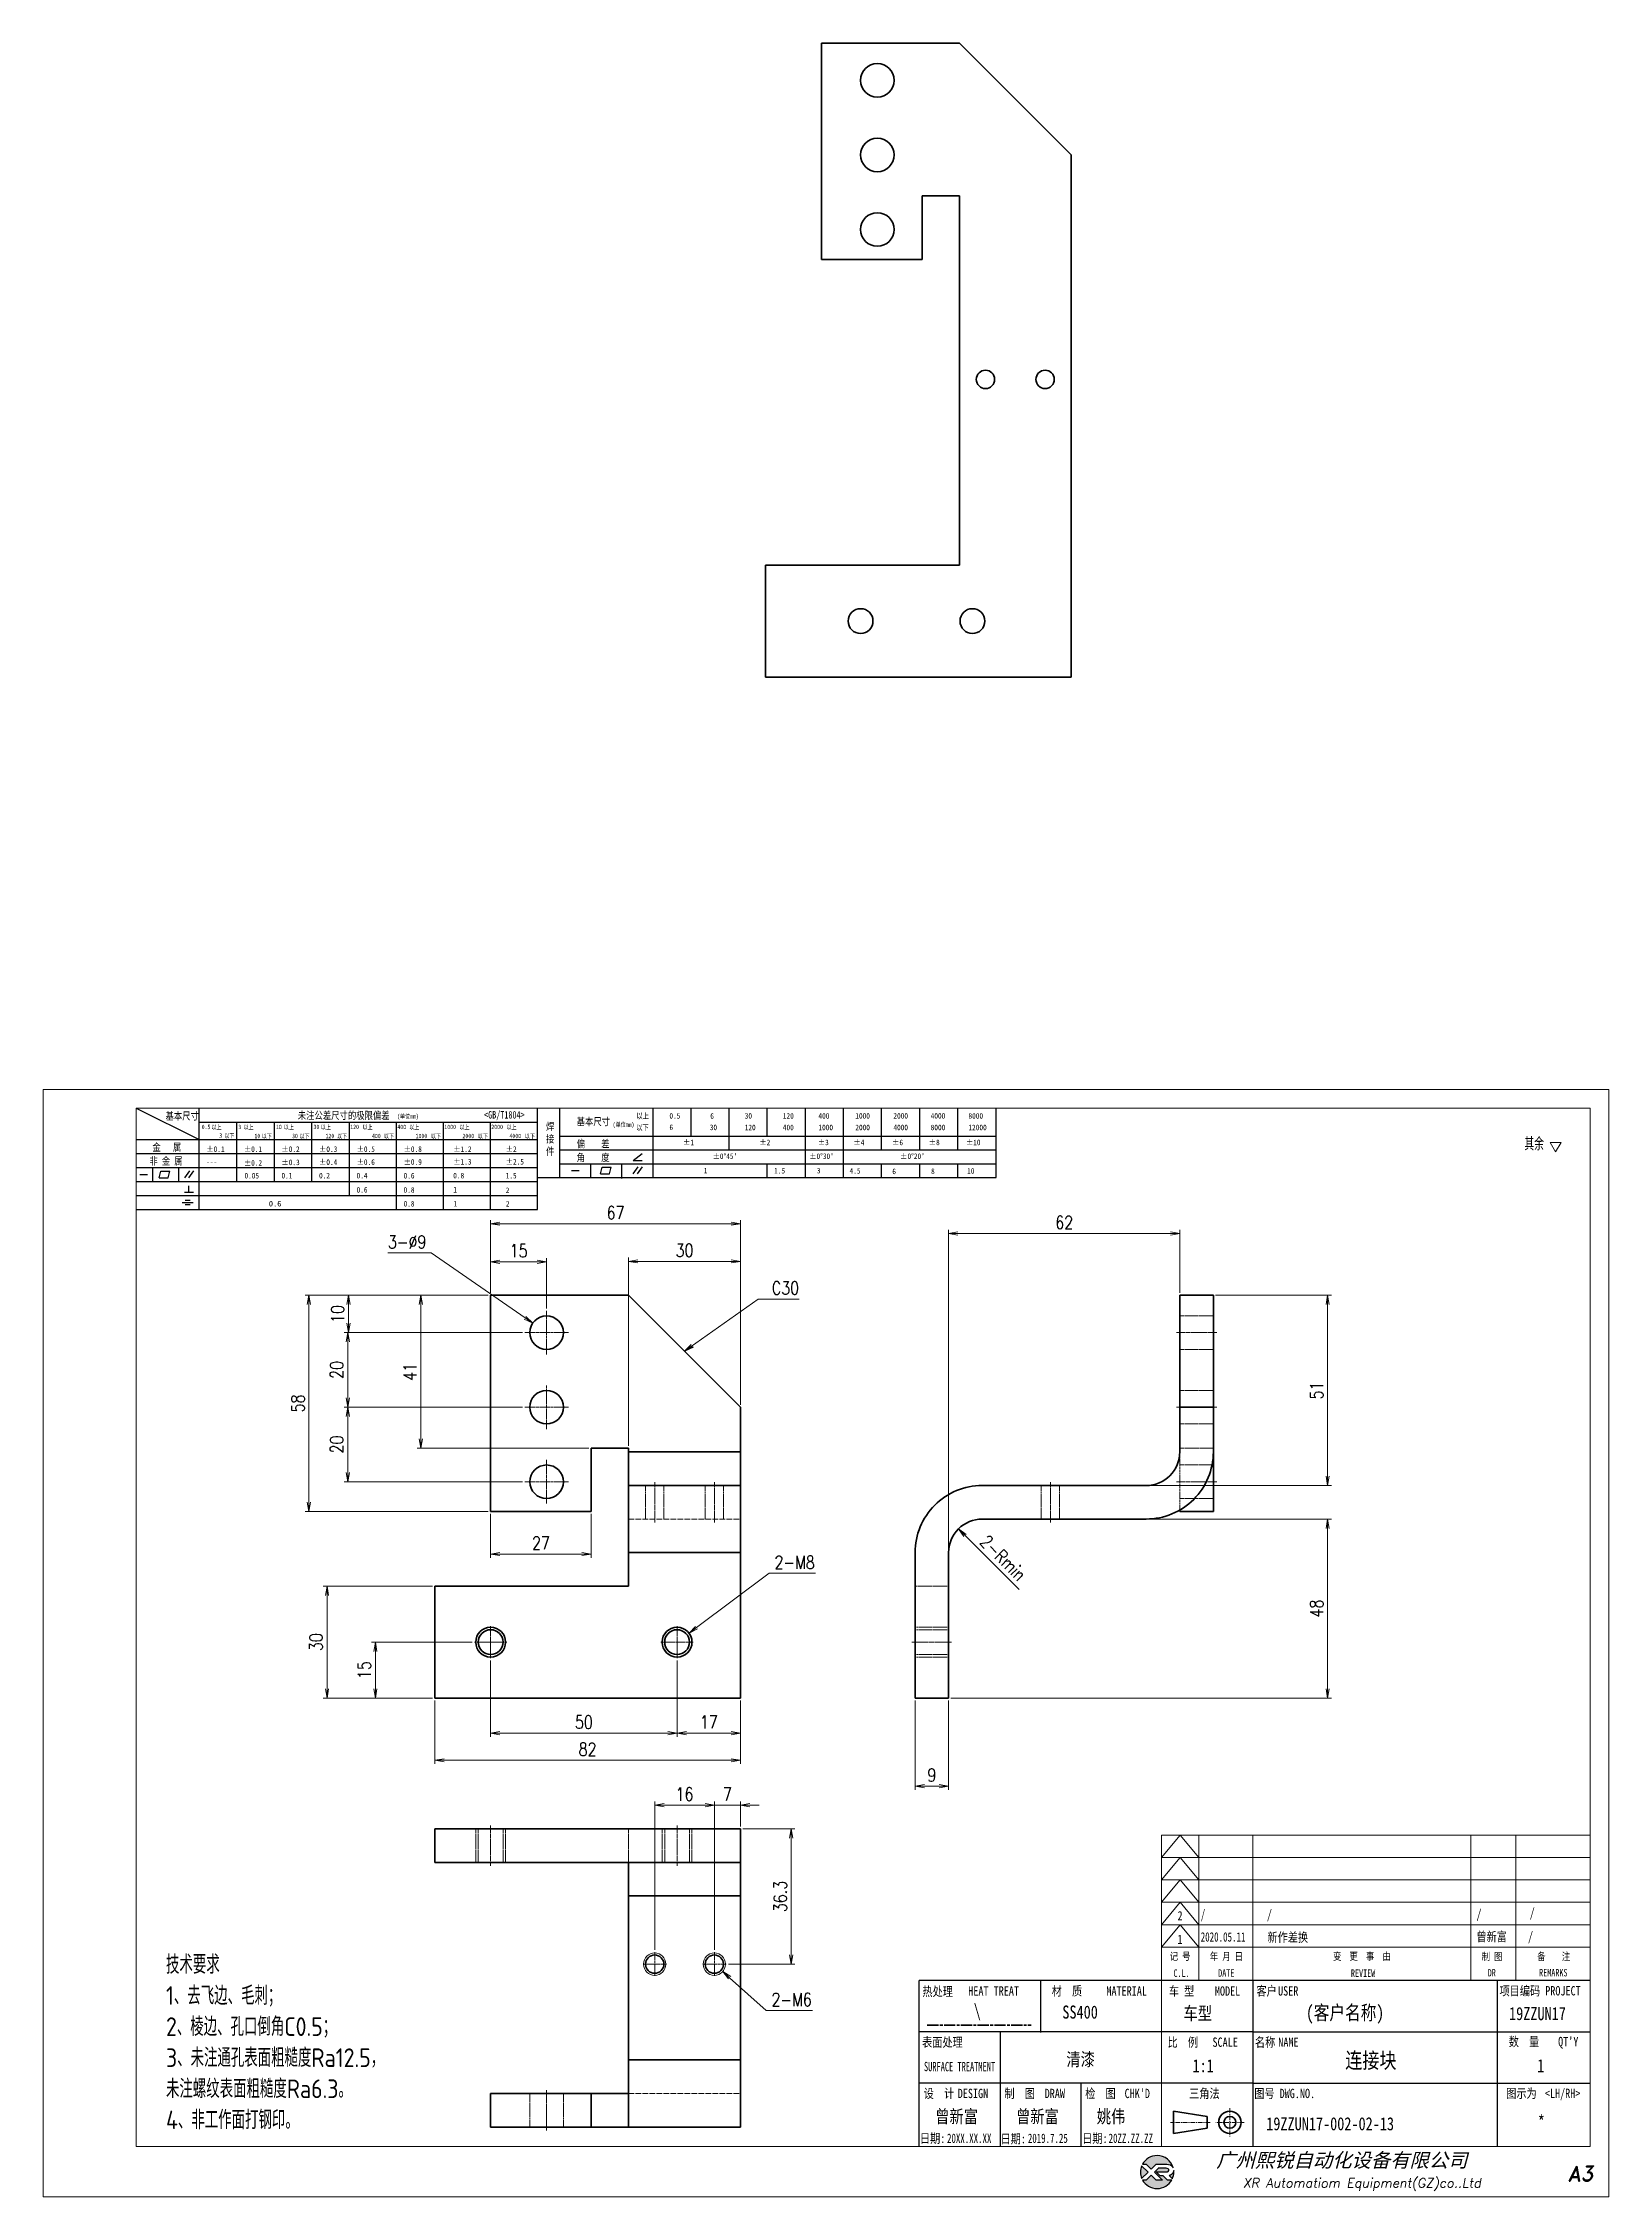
# Model space of a CAD drawing. Header units: millimetres. Extents: x 53130 to 124945, y -23470 to -1811.
# Drawn here: x 53593 to 54013, y -2526 to -1949 of the extents above; entities that cross this region are included whole.
import ezdxf
from ezdxf.enums import TextEntityAlignment as Align

# ---------------------------------------------------------------- set-up
doc = ezdxf.new("R2010")
doc.units = ezdxf.units.MM
doc.header["$LTSCALE"] = 0.5
for name, pattern in [('AM_ISO02W050x2', [3.75, 3, -0.75]), ('AM_ISO08W050x2', [9, 6, -0.75, 1.5, -0.75]), ('CENTER', [2, 1.25, -0.25, 0.25, -0.25]), ('DOT2', [0.125, 0, -0.125])]:
    doc.linetypes.add(name, pattern=pattern)
for name, color, linetype in [('DIM', 3, 'Continuous'), ('layer 1', 7, 'Continuous'), ('图\\M+19E79\\M+195B6\\M+18E9A', 7, 'Continuous'), ('图号', 7, 'Continuous'), ('图名', 7, 'Continuous'), ('数量', 7, 'Continuous'), ('材质', 7, 'Continuous'), ('表面处理', 7, 'Continuous'), ('车型', 7, 'Continuous')]:
    doc.layers.add(name, color=color, linetype=linetype)
for name, color, linetype, lineweight in [('中心线', 2, 'AM_ISO08W050x2', 18), ('图框', 7, 'Continuous', 18), ('标注线', 3, 'Continuous', 18), ('热处理', 7, 'Continuous', 20), ('粗实线', 7, 'Continuous', 35), ('粗点划线', 6, 'AM_ISO08W050x2', 35), ('虚线', 1, 'AM_ISO02W050x2', 18)]:
    doc.layers.add(name, color=color, linetype=linetype, lineweight=lineweight)
doc.layers.add('打印', color=7, linetype='Continuous', lineweight=15, plot=False)
doc.layers.add('打印-禁用', color=7, linetype='Continuous', lineweight=15, plot=False)
doc.styles.add('DIM', font='romans.shx', dxfattribs={"width": 0.8, "bigfont": 'bigfont.shx'})
doc.styles.add('STYLE1', font='')
doc.styles.add('国标', font='simfang.ttf', dxfattribs={"width": 0.8})
doc.styles.add('机械长仿宋', font='gbenor.shx', dxfattribs={"height": 1, "bigfont": 'gbcbig.shx'})
doc.styles.add('标题\\M+18E9A', font='romand.shx', dxfattribs={"oblique": 10, "bigfont": 'bigfont.shx'})
doc.styles.get('STYLE1').set_extended_font_data('SimSun')
doc.dimstyles.new('XR 1-1', dxfattribs={"dimtxt": 3.5, "dimasz": 2.5, "dimexe": 1, "dimexo": 0.625, "dimgap": 1.2, "dimtad": 1, "dimtoh": 1, "dimdsep": 46, "dimtxsty": 'DIM', "dimblk": 'OPEN', "dimcen": 0, "dimclrd": 8, "dimclre": 8, "dimclrt": 2, "dimazin": 2, "dimtfac": 0.5, "dimtmove": 0, "dimatfit": 3, "dimldrblk": 'OPEN', "dimfxl": 0, "dimtolj": 2, "dimlwd": 18, "dimlwe": 18, "dimarcsym": 0})
doc.dimstyles.new('XR 1-1$0', dxfattribs={"dimtxt": 3.5, "dimasz": 2.5, "dimexe": 1, "dimexo": 0.625, "dimgap": 1.2, "dimtad": 1, "dimzin": 9, "dimdsep": 46, "dimtxsty": 'DIM', "dimblk": 'OPEN', "dimcen": 0, "dimclrd": 8, "dimclre": 8, "dimclrt": 2, "dimazin": 2, "dimtfac": 0.5, "dimtmove": 0, "dimatfit": 3, "dimldrblk": 'OPEN', "dimfxl": 0, "dimtolj": 2, "dimlwd": 18, "dimlwe": 18, "dimarcsym": 0})
doc.dimstyles.new('XR 1-1$3', dxfattribs={"dimtxt": 3.5, "dimasz": 2.5, "dimexe": 1, "dimexo": 0.625, "dimgap": 1.2, "dimtad": 1, "dimtoh": 1, "dimdsep": 46, "dimtxsty": 'DIM', "dimblk": 'OPEN', "dimcen": 0, "dimclrd": 8, "dimclre": 8, "dimclrt": 2, "dimazin": 2, "dimtfac": 0.5, "dimtofl": 0, "dimtmove": 0, "dimatfit": 3, "dimldrblk": 'OPEN', "dimfxl": 0, "dimtolj": 2, "dimlwd": 18, "dimlwe": 18, "dimarcsym": 0})
doc.dimstyles.new('XR 1-1$4', dxfattribs={"dimtxt": 3.5, "dimasz": 2.5, "dimexe": 1, "dimexo": 0.625, "dimgap": 1.2, "dimtad": 1, "dimtoh": 1, "dimdsep": 46, "dimtxsty": 'DIM', "dimblk": 'OPEN', "dimcen": 0, "dimclrd": 8, "dimclre": 8, "dimclrt": 2, "dimazin": 2, "dimtfac": 0.5, "dimtofl": 0, "dimtmove": 0, "dimatfit": 3, "dimldrblk": 'OPEN', "dimfxl": 0, "dimtolj": 2, "dimlwd": 18, "dimlwe": 18, "dimarcsym": 0})

msp = doc.modelspace()

# ---------------------------------------------------------------- texts
at = {"layer": '图\\M+19E79\\M+195B6\\M+18E9A', "color": 3, "style": '国标'}
for s, height, width, p in [('/', 2.5, 0.705904, (53903.917, -2451.635)), ('/', 2.5, 0.8, (53921.653, -2451.635)), ('/', 2.5, 0.8, (53977.858, -2451.536)), ('/', 2.5, 0.8, (53992.153, -2451.165)), ('2', 2.5, 0.8, (53897.685, -2451.951)), ('曾新富', 2.5, 0.8, (53977.858, -2457.536)), ('1', 2.5, 0.8, (53897.674, -2458.311)), ('2020.05.11', 2.5, 0.705904, (53903.917, -2457.635)), ('新作差换', 2.5, 0.8, (53921.825, -2457.72)), ('/', 2.5, 0.8, (53991.689, -2457.525)), ('    (客户名称)', 3.85, 0.8, (53923.752, -2478.626)), ('19ZZUN17', 3.5, 0.8, (53986.624, -2478.697)), ('1:1', 3.5, 0.8, (53901.708, -2492.674)), ('曾新富', 3.5, 0.8, (53832.705, -2506.29)), ('曾新富', 3.5, 0.8, (53854.385, -2506.29)), ('姚伟', 3.5, 0.8, (53876.045, -2506.29)), ('20XX.XX.XX', 2.5, 0.7, (53835.87, -2511.627)), ('2019.7.25', 2.5, 0.7, (53857.55, -2511.627)), ('20ZZ.ZZ.ZZ', 2.5, 0.7, (53879.21, -2511.627))]:
    msp.add_text(s, height=height, dxfattribs=dict(at, width=width)).set_placement(p)
at = {"layer": '图\\M+19E79\\M+195B6\\M+18E9A', "color": 3, "style": '国标', "width": 0.8}
msp.add_text('*', height=3.5, dxfattribs=at).set_placement((53995.279, -2507.691), align=Align.CENTER)
at = {"layer": '图号', "color": 3, "style": '国标', "width": 0.8}
msp.add_text('19ZZUN17-002-02-13', height=3.5, dxfattribs=at).set_placement((53921.487, -2508.234))
at = {"layer": '图名', "color": 3, "style": '国标', "width": 0.8}
msp.add_text('连接块', height=4.2, dxfattribs=at).set_placement((53949.559, -2491.593), align=Align.CENTER)
at = {"layer": '数量', "color": 3, "style": '国标', "width": 0.8}
msp.add_text('1', height=3.5, dxfattribs=at).set_placement((53995.125, -2492.659), align=Align.CENTER)
at = {"layer": '材质', "color": 3, "style": '国标', "width": 0.8}
msp.add_text('SS400', height=3.5, dxfattribs=at).set_placement((53871.565, -2478.287), align=Align.CENTER)
at = {"layer": '标注线', "color": 2, "insert": (53788.874, -2284.12), "char_height": 3.5, "attachment_point": 7, "style": 'DIM'}
msp.add_mtext('C30', dxfattribs=at)
at = {"layer": '标注线', "color": 2, "insert": (53626.381, -2507.939), "char_height": 5, "width": 114.82461, "attachment_point": 7, "style": '机械长仿宋'}
msp.add_mtext('\\A2;技术要求\\P1、去飞边、毛刺；\\P2、棱边、孔口倒角C0.5；\\P3、未注通孔表面粗糙度Ra12.5，\\P未注螺纹表面粗糙度Ra6.3。\\P4、非工作面打钢印。', dxfattribs=at)
at = {"layer": '热处理', "color": 3, "style": '国标', "width": 0.8}
msp.add_text('\\', height=3.5, dxfattribs=at).set_placement((53843.987, -2477.911), align=Align.CENTER)
at = {"layer": '表面处理', "color": 3, "style": '国标', "width": 0.8}
msp.add_text('清漆', height=3.5, dxfattribs=at).set_placement((53871.707, -2490.964), align=Align.CENTER)
at = {"layer": '车型', "color": 3, "style": '国标', "width": 0.8}
msp.add_text('  车型', height=3.5, dxfattribs=at).set_placement((53895.512, -2478.611))

# ---------------------------------------------------------------- blocks, each defined once
blk = doc.blocks.new('XR')
at = {"true_color": 0xfc8000}
h = blk.add_hatch(color=30, dxfattribs=at)
h.set_gradient(color1=(252, 128, 0), rotation=240, one_color=1, tint=1, name='INVCURVED')
edge = h.paths.add_edge_path()
edge.add_spline(control_points=[(-434.18, -5928.47), (-433.9, -5928.74), (-433.63, -5929.01), (-433.63, -5929.01), (-433.63, -5929.01), (-433.63, -5929.01), (-433.36, -5928.74), (-433.09, -5928.47)], knot_values=[0.5625, 0.5625, 0.5625, 0.5625, 0.625, 0.625, 0.625, 0.625, 0.6875, 0.6875, 0.6875, 0.6875], degree=3, periodic=0)
edge.add_spline(control_points=[(-433.09, -5928.47), (-432.82, -5928.2), (-432.54, -5927.93), (-432.54, -5927.93), (-432.54, -5927.93), (-432.54, -5927.93), (-432.04, -5927.93), (-431.53, -5927.93)], knot_values=[0.4375, 0.4375, 0.4375, 0.4375, 0.5, 0.5, 0.5, 0.5, 0.5625, 0.5625, 0.5625, 0.5625], degree=3, periodic=0)
edge.add_spline(control_points=[(-431.53, -5927.93), (-431.03, -5927.93), (-430.52, -5927.93), (-430.52, -5927.93), (-430.52, -5927.93), (-430, -5927.93), (-429.43, -5927.96), (-429.01, -5928.33)], knot_values=[0.25, 0.25, 0.25, 0.25, 0.3125, 0.3125, 0.3125, 0.3125, 0.4375, 0.4375, 0.4375, 0.4375], degree=3, periodic=0)
edge.add_spline(control_points=[(-429.01, -5928.33), (-428.88, -5928.44), (-428.78, -5928.59), (-428.71, -5928.75)], knot_values=[0.125, 0.125, 0.125, 0.125, 0.25, 0.25, 0.25, 0.25], degree=3, periodic=0)
edge.add_spline(control_points=[(-428.71, -5928.75), (-429.13, -5927.18), (-430.58, -5926.02), (-432.31, -5926.02)], knot_values=[0, 0, 0, 0, 0.125, 0.125, 0.125, 0.125], degree=3, periodic=0)
edge.add_spline(control_points=[(-432.31, -5926.02), (-433.72, -5926.02), (-434.94, -5926.79), (-435.58, -5927.93)], knot_values=[0.875, 0.875, 0.875, 0.875, 1, 1, 1, 1], degree=3, periodic=0)
edge.add_spline(control_points=[(-435.58, -5927.93), (-435.58, -5927.93), (-434.72, -5927.93), (-434.72, -5927.93), (-434.72, -5927.93), (-434.72, -5927.93), (-434.45, -5928.2), (-434.18, -5928.47)], knot_values=[0.6875, 0.6875, 0.6875, 0.6875, 0.8125, 0.8125, 0.8125, 0.8125, 0.875, 0.875, 0.875, 0.875], degree=3, periodic=0)
edge = h.paths.add_edge_path()
edge.add_spline(control_points=[(-434.79, -5929.26), (-435.04, -5929.02), (-435.34, -5928.72), (-435.54, -5928.53)], knot_values=[0.562504, 0.562504, 0.562504, 0.562504, 0.656252, 0.656252, 0.656252, 0.656252], degree=3, periodic=0)
edge.add_spline(control_points=[(-435.54, -5928.53), (-435.67, -5928.4), (-435.76, -5928.31), (-435.76, -5928.31), (-435.76, -5928.31), (-435.94, -5928.74), (-436.03, -5929.21), (-436.03, -5929.71)], knot_values=[0.25, 0.25, 0.25, 0.25, 0.312504, 0.312504, 0.312504, 0.312504, 0.562504, 0.562504, 0.562504, 0.562504], degree=3, periodic=0)
edge.add_spline(control_points=[(-436.03, -5929.71), (-436.03, -5930.2), (-435.94, -5930.67), (-435.76, -5931.1), (-435.76, -5931.1), (-435.4, -5930.75), (-435.05, -5930.4)], knot_values=[0.874998, 0.874998, 0.874998, 0.874998, 1.124998, 1.124998, 1.124998, 1.25, 1.25, 1.25, 1.25], degree=3, periodic=0)
edge.add_spline(control_points=[(-435.05, -5930.4), (-434.7, -5930.05), (-434.34, -5929.71), (-434.34, -5929.71), (-434.34, -5929.71), (-434.34, -5929.71), (-434.34, -5929.71), (-434.34, -5929.71)], knot_values=[0.749878, 0.749878, 0.749878, 0.749878, 0.874875, 0.874875, 0.874875, 0.874875, 0.874998, 0.874998, 0.874998, 0.874998], degree=3, periodic=0)
edge.add_spline(control_points=[(-434.34, -5929.71), (-434.34, -5929.71), (-434.34, -5929.71), (-434.34, -5929.71)], knot_values=[0.749634, 0.749634, 0.749634, 0.749634, 0.749817, 0.749817, 0.749817, 0.749817], degree=3, periodic=0)
edge.add_spline(control_points=[(-434.35, -5929.7), (-434.35, -5929.7), (-434.35, -5929.7), (-434.35, -5929.7)], knot_values=[0.738281, 0.738281, 0.738281, 0.738281, 0.742188, 0.742188, 0.742188, 0.742188], degree=3, periodic=0)
edge.add_spline(control_points=[(-434.35, -5929.7), (-434.36, -5929.69), (-434.37, -5929.68), (-434.38, -5929.67)], knot_values=[0.726563, 0.726563, 0.726563, 0.726563, 0.738281, 0.738281, 0.738281, 0.738281], degree=3, periodic=0)
edge.add_spline(control_points=[(-434.38, -5929.67), (-434.38, -5929.66), (-434.39, -5929.65), (-434.4, -5929.65)], knot_values=[0.718751, 0.718751, 0.718751, 0.718751, 0.726563, 0.726563, 0.726563, 0.726563], degree=3, periodic=0)
edge.add_spline(control_points=[(-434.4, -5929.65), (-434.42, -5929.63), (-434.45, -5929.6), (-434.47, -5929.58)], knot_values=[0.703126, 0.703126, 0.703126, 0.703126, 0.718751, 0.718751, 0.718751, 0.718751], degree=3, periodic=0)
edge.add_spline(control_points=[(-434.47, -5929.58), (-434.5, -5929.55), (-434.53, -5929.52), (-434.56, -5929.49)], knot_values=[0.687501, 0.687501, 0.687501, 0.687501, 0.703126, 0.703126, 0.703126, 0.703126], degree=3, periodic=0)
edge.add_spline(control_points=[(-434.56, -5929.49), (-434.63, -5929.42), (-434.71, -5929.35), (-434.79, -5929.26)], knot_values=[0.656252, 0.656252, 0.656252, 0.656252, 0.687501, 0.687501, 0.687501, 0.687501], degree=3, periodic=0)
at = {"true_color": 0x0348ff}
h = blk.add_hatch(color=160, dxfattribs=at)
h.set_gradient(color1=(3, 72, 255), color2=(0, 41, 153), one_color=1, tint=0.3, name='HEMISPHERICAL')
edge = h.paths.add_edge_path()
edge.add_spline(control_points=[(-432.54, -5929.67), (-432.26, -5929.95), (-431.94, -5930.23), (-431.66, -5930.51), (-431.66, -5930.51), (-431.66, -5930.51), (-431.66, -5930.51), (-431.66, -5930.51)], knot_values=[0.736842, 0.736842, 0.736842, 0.736842, 0.789474, 0.789474, 0.789474, 0.789474, 0.802633, 0.802633, 0.802633, 0.802633], degree=3, periodic=0)
edge.add_spline(control_points=[(-431.66, -5930.51), (-431.65, -5930.51), (-431.65, -5930.52), (-431.65, -5930.52)], knot_values=[0.802633, 0.802633, 0.802633, 0.802633, 0.815791, 0.815791, 0.815791, 0.815791], degree=3, periodic=0)
edge.add_spline(control_points=[(-431.65, -5930.52), (-431.64, -5930.53), (-431.64, -5930.53), (-431.64, -5930.53)], knot_values=[0.815791, 0.815791, 0.815791, 0.815791, 0.82237, 0.82237, 0.82237, 0.82237], degree=3, periodic=0)
edge.add_spline(control_points=[(-431.64, -5930.53), (-431.64, -5930.53), (-431.64, -5930.53), (-431.63, -5930.54)], knot_values=[0.82237, 0.82237, 0.82237, 0.82237, 0.828949, 0.828949, 0.828949, 0.828949], degree=3, periodic=0)
edge.add_spline(control_points=[(-431.63, -5930.54), (-431.63, -5930.54), (-431.63, -5930.54), (-431.63, -5930.54), (-431.63, -5930.54), (-431.63, -5930.54), (-431.59, -5930.54), (-431.52, -5930.54)], knot_values=[0.841901, 0.841901, 0.841901, 0.841901, 0.842105, 0.842105, 0.842105, 0.842105, 0.855264, 0.855264, 0.855264, 0.855264], degree=3, periodic=0)
edge.add_spline(control_points=[(-431.52, -5930.54), (-431.46, -5930.54), (-431.38, -5930.54), (-431.3, -5930.54)], knot_values=[0.855264, 0.855264, 0.855264, 0.855264, 0.868422, 0.868422, 0.868422, 0.868422], degree=3, periodic=0)
edge.add_spline(control_points=[(-431.3, -5930.54), (-431.26, -5930.54), (-431.22, -5930.54), (-431.18, -5930.54)], knot_values=[0.868422, 0.868422, 0.868422, 0.868422, 0.875, 0.875, 0.875, 0.875], degree=3, periodic=0)
edge.add_spline(control_points=[(-431.18, -5930.54), (-431.14, -5930.54), (-431.1, -5930.54), (-431.07, -5930.54)], knot_values=[0.875, 0.875, 0.875, 0.875, 0.881579, 0.881579, 0.881579, 0.881579], degree=3, periodic=0)
edge.add_spline(control_points=[(-431.07, -5930.54), (-431.05, -5930.54), (-431.04, -5930.54), (-431.03, -5930.54)], knot_values=[0.881579, 0.881579, 0.881579, 0.881579, 0.884869, 0.884869, 0.884869, 0.884869], degree=3, periodic=0)
edge.add_spline(control_points=[(-431.03, -5930.54), (-431.02, -5930.54), (-431, -5930.54), (-431, -5930.54)], knot_values=[0.884869, 0.884869, 0.884869, 0.884869, 0.888158, 0.888158, 0.888158, 0.888158], degree=3, periodic=0)
edge.add_spline(control_points=[(-431, -5930.54), (-430.99, -5930.54), (-430.99, -5930.54), (-430.98, -5930.54)], knot_values=[0.888158, 0.888158, 0.888158, 0.888158, 0.889803, 0.889803, 0.889803, 0.889803], degree=3, periodic=0)
edge.add_spline(control_points=[(-430.98, -5930.54), (-430.98, -5930.54), (-430.98, -5930.54), (-430.97, -5930.54)], knot_values=[0.889803, 0.889803, 0.889803, 0.889803, 0.891447, 0.891447, 0.891447, 0.891447], degree=3, periodic=0)
edge.add_spline(control_points=[(-430.97, -5930.54), (-430.97, -5930.54), (-430.97, -5930.54), (-430.97, -5930.54)], knot_values=[0.891447, 0.891447, 0.891447, 0.891447, 0.89227, 0.89227, 0.89227, 0.89227], degree=3, periodic=0)
edge.add_spline(control_points=[(-430.97, -5930.54), (-430.97, -5930.54), (-430.97, -5930.54), (-430.97, -5930.54)], knot_values=[0.89227, 0.89227, 0.89227, 0.89227, 0.893092, 0.893092, 0.893092, 0.893092], degree=3, periodic=0)
edge.add_spline(control_points=[(-430.97, -5930.54), (-430.97, -5930.54), (-430.97, -5930.54), (-430.97, -5930.54)], knot_values=[0.893092, 0.893092, 0.893092, 0.893092, 0.893503, 0.893503, 0.893503, 0.893503], degree=3, periodic=0)
edge.add_spline(control_points=[(-430.97, -5930.54), (-430.97, -5930.54), (-430.97, -5930.54), (-430.97, -5930.54)], knot_values=[0.893503, 0.893503, 0.893503, 0.893503, 0.893914, 0.893914, 0.893914, 0.893914], degree=3, periodic=0)
edge.add_spline(control_points=[(-430.97, -5930.54), (-430.97, -5930.54), (-430.97, -5930.54), (-430.97, -5930.54)], knot_values=[0.893914, 0.893914, 0.893914, 0.893914, 0.89412, 0.89412, 0.89412, 0.89412], degree=3, periodic=0)
edge.add_spline(control_points=[(-430.97, -5930.54), (-430.97, -5930.54), (-430.97, -5930.54), (-430.97, -5930.54)], knot_values=[0.89412, 0.89412, 0.89412, 0.89412, 0.894326, 0.894326, 0.894326, 0.894326], degree=3, periodic=0)
edge.add_spline(control_points=[(-430.97, -5930.54), (-430.97, -5930.54), (-430.97, -5930.54), (-430.97, -5930.54)], knot_values=[0.894428, 0.894428, 0.894428, 0.894428, 0.894531, 0.894531, 0.894531, 0.894531], degree=3, periodic=0)
edge.add_spline(control_points=[(-430.97, -5930.54), (-430.97, -5930.54), (-430.97, -5930.54), (-430.97, -5930.54)], knot_values=[0.894531, 0.894531, 0.894531, 0.894531, 0.894583, 0.894583, 0.894583, 0.894583], degree=3, periodic=0)
edge.add_spline(control_points=[(-430.97, -5930.54), (-430.97, -5930.54), (-430.97, -5930.54), (-430.97, -5930.54), (-430.97, -5930.54), (-430.97, -5930.54), (-430.73, -5930.78), (-430.49, -5931.01)], knot_values=[0.894685, 0.894685, 0.894685, 0.894685, 0.894737, 0.894737, 0.894737, 0.894737, 0.921052, 0.921052, 0.921052, 0.921052], degree=3, periodic=0)
edge.add_spline(control_points=[(-430.49, -5931.01), (-430.26, -5931.24), (-430.02, -5931.48), (-430.02, -5931.48)], knot_values=[0.921052, 0.921052, 0.921052, 0.921052, 0.947368, 0.947368, 0.947368, 0.947368], degree=3, periodic=0)
edge.add_spline(control_points=[(-430.02, -5931.48), (-430.02, -5931.48), (-430.02, -5931.48), (-430.02, -5931.48)], knot_values=[0.947522, 0.947522, 0.947522, 0.947522, 0.947573, 0.947573, 0.947573, 0.947573], degree=3, periodic=0)
edge.add_spline(control_points=[(-430.02, -5931.48), (-430.02, -5931.48), (-430.02, -5931.48), (-430.02, -5931.48)], knot_values=[0.947573, 0.947573, 0.947573, 0.947573, 0.947676, 0.947676, 0.947676, 0.947676], degree=3, periodic=0)
edge.add_spline(control_points=[(-430.02, -5931.48), (-430.02, -5931.48), (-430.02, -5931.48), (-430.02, -5931.48)], knot_values=[0.947676, 0.947676, 0.947676, 0.947676, 0.947779, 0.947779, 0.947779, 0.947779], degree=3, periodic=0)
edge.add_spline(control_points=[(-430.02, -5931.48), (-430.02, -5931.48), (-430.02, -5931.48), (-430.02, -5931.48)], knot_values=[0.947779, 0.947779, 0.947779, 0.947779, 0.947984, 0.947984, 0.947984, 0.947984], degree=3, periodic=0)
edge.add_spline(control_points=[(-430.02, -5931.48), (-430.02, -5931.48), (-430.02, -5931.48), (-430.02, -5931.48)], knot_values=[0.947984, 0.947984, 0.947984, 0.947984, 0.94819, 0.94819, 0.94819, 0.94819], degree=3, periodic=0)
edge.add_spline(control_points=[(-430.02, -5931.48), (-430.02, -5931.48), (-430.02, -5931.48), (-430.02, -5931.48)], knot_values=[0.94819, 0.94819, 0.94819, 0.94819, 0.948601, 0.948601, 0.948601, 0.948601], degree=3, periodic=0)
edge.add_spline(control_points=[(-430.02, -5931.48), (-430.02, -5931.48), (-430.02, -5931.48), (-430.02, -5931.48)], knot_values=[0.948601, 0.948601, 0.948601, 0.948601, 0.949012, 0.949012, 0.949012, 0.949012], degree=3, periodic=0)
edge.add_spline(control_points=[(-430.02, -5931.48), (-430.02, -5931.48), (-430.01, -5931.48), (-430.01, -5931.48)], knot_values=[0.949012, 0.949012, 0.949012, 0.949012, 0.949834, 0.949834, 0.949834, 0.949834], degree=3, periodic=0)
edge.add_spline(control_points=[(-430.01, -5931.48), (-430.01, -5931.48), (-430.01, -5931.48), (-430.01, -5931.48)], knot_values=[0.949834, 0.949834, 0.949834, 0.949834, 0.950657, 0.950657, 0.950657, 0.950657], degree=3, periodic=0)
edge.add_spline(control_points=[(-430.01, -5931.48), (-430.01, -5931.48), (-430, -5931.48), (-430, -5931.48)], knot_values=[0.950657, 0.950657, 0.950657, 0.950657, 0.952301, 0.952301, 0.952301, 0.952301], degree=3, periodic=0)
edge.add_spline(control_points=[(-430, -5931.48), (-429.99, -5931.48), (-429.98, -5931.48), (-429.98, -5931.48)], knot_values=[0.952301, 0.952301, 0.952301, 0.952301, 0.953946, 0.953946, 0.953946, 0.953946], degree=3, periodic=0)
edge.add_spline(control_points=[(-429.98, -5931.48), (-429.96, -5931.48), (-429.95, -5931.48), (-429.93, -5931.48)], knot_values=[0.953946, 0.953946, 0.953946, 0.953946, 0.957236, 0.957236, 0.957236, 0.957236], degree=3, periodic=0)
edge.add_spline(control_points=[(-429.93, -5931.48), (-429.91, -5931.48), (-429.89, -5931.48), (-429.87, -5931.48)], knot_values=[0.957236, 0.957236, 0.957236, 0.957236, 0.960525, 0.960525, 0.960525, 0.960525], degree=3, periodic=0)
edge.add_spline(control_points=[(-429.87, -5931.48), (-429.82, -5931.48), (-429.77, -5931.48), (-429.71, -5931.48)], knot_values=[0.960525, 0.960525, 0.960525, 0.960525, 0.967104, 0.967104, 0.967104, 0.967104], degree=3, periodic=0)
edge.add_spline(control_points=[(-429.71, -5931.48), (-429.65, -5931.48), (-429.59, -5931.48), (-429.53, -5931.48)], knot_values=[0.967104, 0.967104, 0.967104, 0.967104, 0.973683, 0.973683, 0.973683, 0.973683], degree=3, periodic=0)
edge.add_spline(control_points=[(-429.53, -5931.48), (-429.41, -5931.48), (-429.29, -5931.48), (-429.19, -5931.48)], knot_values=[0.973683, 0.973683, 0.973683, 0.973683, 0.98684, 0.98684, 0.98684, 0.98684], degree=3, periodic=0)
edge.add_spline(control_points=[(-429.19, -5931.48), (-429.1, -5931.48), (-429.04, -5931.48), (-429.04, -5931.48), (-429.67, -5932.62), (-430.9, -5933.39), (-432.31, -5933.39)], knot_values=[0.98684, 0.98684, 0.98684, 0.98684, 1, 1, 1, 1.052632, 1.052632, 1.052632, 1.052632], degree=3, periodic=0)
edge.add_spline(control_points=[(-432.31, -5933.39), (-433.72, -5933.39), (-434.94, -5932.62), (-435.58, -5931.48), (-435.58, -5931.48), (-435.58, -5931.48), (-435.36, -5931.48), (-435.15, -5931.48)], knot_values=[0.052632, 0.052632, 0.052632, 0.052632, 0.105263, 0.105263, 0.105263, 0.105263, 0.131579, 0.131579, 0.131579, 0.131579], degree=3, periodic=0)
edge.add_spline(control_points=[(-435.15, -5931.48), (-434.93, -5931.48), (-434.72, -5931.48), (-434.72, -5931.48), (-434.72, -5931.48), (-434.72, -5931.48), (-434.45, -5931.21), (-434.18, -5930.94)], knot_values=[0.131579, 0.131579, 0.131579, 0.131579, 0.157895, 0.157895, 0.157895, 0.157895, 0.184211, 0.184211, 0.184211, 0.184211], degree=3, periodic=0)
edge.add_spline(control_points=[(-434.18, -5930.94), (-433.9, -5930.67), (-433.63, -5930.4), (-433.63, -5930.4), (-433.63, -5930.4), (-433.63, -5930.4), (-433.36, -5930.67), (-433.09, -5930.94)], knot_values=[0.184211, 0.184211, 0.184211, 0.184211, 0.210526, 0.210526, 0.210526, 0.210526, 0.236842, 0.236842, 0.236842, 0.236842], degree=3, periodic=0)
edge.add_spline(control_points=[(-433.09, -5930.94), (-432.82, -5931.21), (-432.54, -5931.48), (-432.54, -5931.48), (-432.54, -5931.48), (-432.54, -5931.48), (-432.19, -5931.48), (-431.83, -5931.48)], knot_values=[0.236842, 0.236842, 0.236842, 0.236842, 0.263158, 0.263158, 0.263158, 0.263158, 0.289474, 0.289474, 0.289474, 0.289474], degree=3, periodic=0)
edge.add_spline(control_points=[(-431.83, -5931.48), (-431.48, -5931.48), (-431.12, -5931.48), (-431.12, -5931.48), (-431.12, -5931.48), (-431.12, -5931.48), (-431.57, -5931.03), (-432.02, -5930.59)], knot_values=[0.289474, 0.289474, 0.289474, 0.289474, 0.315789, 0.315789, 0.315789, 0.315789, 0.342105, 0.342105, 0.342105, 0.342105], degree=3, periodic=0)
edge.add_spline(control_points=[(-432.02, -5930.59), (-432.47, -5930.15), (-432.92, -5929.71), (-432.92, -5929.71), (-432.92, -5929.71), (-432.92, -5929.71), (-432.71, -5929.5), (-432.5, -5929.29)], knot_values=[0.342105, 0.342105, 0.342105, 0.342105, 0.368421, 0.368421, 0.368421, 0.368421, 0.394737, 0.394737, 0.394737, 0.394737], degree=3, periodic=0)
edge.add_spline(control_points=[(-432.5, -5929.29), (-432.3, -5929.09), (-432.09, -5928.88), (-432.09, -5928.88)], knot_values=[0.394737, 0.394737, 0.394737, 0.394737, 0.421053, 0.421053, 0.421053, 0.421053], degree=3, periodic=0)
edge.add_spline(control_points=[(-432.09, -5928.88), (-432.09, -5928.88), (-432.06, -5928.86), (-432.06, -5928.86)], knot_values=[0.421053, 0.421053, 0.421053, 0.421053, 0.473684, 0.473684, 0.473684, 0.473684], degree=3, periodic=0)
edge.add_spline(control_points=[(-432.06, -5928.86), (-432.06, -5928.86), (-432.06, -5928.86), (-432.06, -5928.86), (-432.06, -5928.86), (-432.06, -5928.86), (-430.4, -5928.86), (-430.26, -5928.86)], knot_values=[0.473684, 0.473684, 0.473684, 0.473684, 0.473684, 0.473684, 0.473684, 0.473684, 0.526316, 0.526316, 0.526316, 0.526316], degree=3, periodic=0)
edge.add_spline(control_points=[(-430.26, -5928.86), (-429.54, -5928.86), (-429.62, -5929.4), (-429.83, -5929.55)], knot_values=[0.526316, 0.526316, 0.526316, 0.526316, 0.578947, 0.578947, 0.578947, 0.578947], degree=3, periodic=0)
edge.add_spline(control_points=[(-429.83, -5929.55), (-429.94, -5929.62), (-430.08, -5929.65), (-430.26, -5929.65), (-430.26, -5929.65), (-430.26, -5929.65), (-430.48, -5929.65), (-430.71, -5929.66)], knot_values=[0.578947, 0.578947, 0.578947, 0.578947, 0.631579, 0.631579, 0.631579, 0.631579, 0.657895, 0.657895, 0.657895, 0.657895], degree=3, periodic=0)
edge.add_spline(control_points=[(-430.71, -5929.66), (-430.93, -5929.66), (-431.15, -5929.67), (-431.15, -5929.67), (-431.15, -5929.67), (-431.15, -5929.67), (-432.54, -5929.67), (-432.54, -5929.67)], knot_values=[0.657895, 0.657895, 0.657895, 0.657895, 0.684211, 0.684211, 0.684211, 0.684211, 0.736842, 0.736842, 0.736842, 0.736842], degree=3, periodic=0)
edge = h.paths.add_edge_path()
edge.add_spline(control_points=[(-428.6, -5929.32), (-428.61, -5929.67), (-428.76, -5930), (-429.06, -5930.22)], knot_values=[0.8, 0.8, 0.8, 0.8, 1, 1, 1, 1], degree=3, periodic=0)
edge.add_spline(control_points=[(-429.06, -5930.22), (-429.22, -5930.34), (-429.41, -5930.43), (-429.61, -5930.48)], knot_values=[0.6, 0.6, 0.6, 0.6, 0.8, 0.8, 0.8, 0.8], degree=3, periodic=0)
edge.add_spline(control_points=[(-429.61, -5930.48), (-429.61, -5930.48), (-428.9, -5931.19), (-428.9, -5931.19), (-428.9, -5931.19), (-428.69, -5930.73), (-428.58, -5930.23), (-428.58, -5929.71)], knot_values=[0.2, 0.2, 0.2, 0.2, 0.4, 0.4, 0.4, 0.4, 0.6, 0.6, 0.6, 0.6], degree=3, periodic=0)
edge.add_spline(control_points=[(-428.58, -5929.71), (-428.58, -5929.58), (-428.59, -5929.45), (-428.6, -5929.32)], knot_values=[0, 0, 0, 0, 0.2, 0.2, 0.2, 0.2], degree=3, periodic=0)
at = {"layer": 'layer 1', "color": 30}
for points, knots in [([(-435.76, -5931.1), (-435.94, -5930.67), (-436.03, -5930.2), (-436.03, -5929.71), (-436.03, -5929.71), (-436.03, -5929.21), (-435.94, -5928.74), (-435.76, -5928.31), (-435.76, -5928.31), (-435.76, -5928.31), (-434.34, -5929.71), (-434.34, -5929.71), (-434.34, -5929.71), (-434.34, -5929.71), (-435.76, -5931.1), (-435.76, -5931.1)], [0, 0, 0, 0, 0.25, 0.25, 0.25, 0.25, 0.5, 0.5, 0.5, 0.5, 0.75, 0.75, 0.75, 0.75, 1, 1, 1, 1]), ([(-432.31, -5926.02), (-430.58, -5926.02), (-429.13, -5927.18), (-428.71, -5928.75), (-428.71, -5928.75), (-428.78, -5928.59), (-428.88, -5928.44), (-429.01, -5928.33), (-429.01, -5928.33), (-429.43, -5927.96), (-430, -5927.93), (-430.52, -5927.93), (-430.52, -5927.93), (-430.52, -5927.93), (-432.54, -5927.93), (-432.54, -5927.93), (-432.54, -5927.93), (-432.54, -5927.93), (-433.63, -5929.01), (-433.63, -5929.01), (-433.63, -5929.01), (-433.63, -5929.01), (-434.72, -5927.93), (-434.72, -5927.93), (-434.72, -5927.93), (-434.72, -5927.93), (-435.58, -5927.93), (-435.58, -5927.93), (-435.58, -5927.93), (-434.94, -5926.79), (-433.72, -5926.02), (-432.31, -5926.02)], [0, 0, 0, 0, 0.125, 0.125, 0.125, 0.125, 0.25, 0.25, 0.25, 0.25, 0.375, 0.375, 0.375, 0.375, 0.5, 0.5, 0.5, 0.5, 0.625, 0.625, 0.625, 0.625, 0.75, 0.75, 0.75, 0.75, 0.875, 0.875, 0.875, 0.875, 1, 1, 1, 1])]:
    blk.add_open_spline(points, degree=3, knots=knots, dxfattribs=at)
at = {"layer": 'layer 1', "color": 154}
for points, knots in [([(-429.04, -5931.48), (-429.67, -5932.62), (-430.9, -5933.39), (-432.31, -5933.39), (-432.31, -5933.39), (-433.72, -5933.39), (-434.94, -5932.62), (-435.58, -5931.48), (-435.58, -5931.48), (-435.58, -5931.48), (-434.72, -5931.48), (-434.72, -5931.48), (-434.72, -5931.48), (-434.72, -5931.48), (-433.63, -5930.4), (-433.63, -5930.4), (-433.63, -5930.4), (-433.63, -5930.4), (-432.54, -5931.48), (-432.54, -5931.48), (-432.54, -5931.48), (-432.54, -5931.48), (-431.12, -5931.48), (-431.12, -5931.48), (-431.12, -5931.48), (-431.12, -5931.48), (-432.92, -5929.71), (-432.92, -5929.71), (-432.92, -5929.71), (-432.92, -5929.71), (-432.09, -5928.88), (-432.09, -5928.88), (-432.09, -5928.88), (-432.09, -5928.88), (-432.06, -5928.86), (-432.06, -5928.86), (-432.06, -5928.86), (-432.06, -5928.86), (-430.4, -5928.86), (-430.26, -5928.86), (-430.26, -5928.86), (-429.54, -5928.86), (-429.62, -5929.4), (-429.83, -5929.55), (-429.83, -5929.55), (-429.94, -5929.62), (-430.08, -5929.65), (-430.26, -5929.65), (-430.26, -5929.65), (-430.26, -5929.65), (-431.15, -5929.67), (-431.15, -5929.67), (-431.15, -5929.67), (-431.15, -5929.67), (-432.54, -5929.67), (-432.54, -5929.67), (-432.54, -5929.67), (-432.26, -5929.95), (-431.94, -5930.23), (-431.66, -5930.51), (-431.66, -5930.51), (-431.66, -5930.51), (-431.63, -5930.54), (-431.63, -5930.54), (-431.63, -5930.54), (-431.63, -5930.54), (-430.97, -5930.54), (-430.97, -5930.54), (-430.97, -5930.54), (-430.97, -5930.54), (-430.02, -5931.48), (-430.02, -5931.48), (-430.02, -5931.48), (-430.02, -5931.48), (-429.04, -5931.48), (-429.04, -5931.48)], [0, 0, 0, 0, 0.052632, 0.052632, 0.052632, 0.052632, 0.105263, 0.105263, 0.105263, 0.105263, 0.157895, 0.157895, 0.157895, 0.157895, 0.210526, 0.210526, 0.210526, 0.210526, 0.263158, 0.263158, 0.263158, 0.263158, 0.315789, 0.315789, 0.315789, 0.315789, 0.368421, 0.368421, 0.368421, 0.368421, 0.421053, 0.421053, 0.421053, 0.421053, 0.473684, 0.473684, 0.473684, 0.473684, 0.526316, 0.526316, 0.526316, 0.526316, 0.578947, 0.578947, 0.578947, 0.578947, 0.631579, 0.631579, 0.631579, 0.631579, 0.684211, 0.684211, 0.684211, 0.684211, 0.736842, 0.736842, 0.736842, 0.736842, 0.789474, 0.789474, 0.789474, 0.789474, 0.842105, 0.842105, 0.842105, 0.842105, 0.894737, 0.894737, 0.894737, 0.894737, 0.947368, 0.947368, 0.947368, 0.947368, 1, 1, 1, 1]), ([(-428.6, -5929.32), (-428.59, -5929.45), (-428.58, -5929.58), (-428.58, -5929.71), (-428.58, -5929.71), (-428.58, -5930.23), (-428.69, -5930.73), (-428.9, -5931.19), (-428.9, -5931.19), (-428.9, -5931.19), (-429.61, -5930.48), (-429.61, -5930.48), (-429.61, -5930.48), (-429.41, -5930.43), (-429.22, -5930.34), (-429.06, -5930.22), (-429.06, -5930.22), (-428.76, -5930), (-428.61, -5929.67), (-428.6, -5929.32)], [0, 0, 0, 0, 0.2, 0.2, 0.2, 0.2, 0.4, 0.4, 0.4, 0.4, 0.6, 0.6, 0.6, 0.6, 0.8, 0.8, 0.8, 0.8, 1, 1, 1, 1])]:
    blk.add_open_spline(points, degree=3, knots=knots, dxfattribs=at)
blk = doc.blocks.new('GZDEH零件A3图框V01版')
at = {"layer": '中心线', "color": 1, "linetype": 'CENTER', "lineweight": 5, "ltscale": 2}
for p, q in [((3175.82, -1822.66), (3175.82, -1830.26)), ((3170.49, -1826.46), (3159.89, -1826.46)), ((3179.62, -1826.46), (3172.02, -1826.46))]:
    blk.add_line(p, q, dxfattribs=at)
at = {"layer": '图\\M+19E79\\M+195B6\\M+18E9A', "color": 9}
for p, q in [((2882.49, -1554.46), (2899.37, -1562.92)), ((2899.37, -1581.67), (2899.37, -1554.46)), ((2899.37, -1558.24), (2990.09, -1558.24)), ((2909.45, -1574.17), (2909.45, -1558.24)), ((2919.53, -1574.17), (2919.53, -1558.24)), ((2929.61, -1574.17), (2929.61, -1558.24)), ((2939.69, -1577.92), (2939.69, -1558.24)), ((2952.29, -1581.67), (2952.29, -1558.24)), ((2964.89, -1581.67), (2964.89, -1558.24)), ((2977.49, -1581.67), (2977.49, -1558.24)), ((2990.09, -1581.67), (2990.09, -1554.46)), ((2996.09, -1573.08), (2996.09, -1554.46)), ((3021.09, -1561.98), (3021.09, -1554.46)), ((3031.31, -1561.98), (3031.31, -1554.46)), ((3041.53, -1561.98), (3041.53, -1554.46)), ((3051.75, -1561.98), (3051.75, -1554.46)), ((3061.98, -1561.98), (3061.98, -1554.46)), ((3072.2, -1561.98), (3072.2, -1554.46)), ((3082.42, -1561.98), (3082.42, -1554.46)), ((3092.64, -1561.98), (3092.64, -1554.46)), ((3102.86, -1561.98), (3102.86, -1554.46)), ((3113.09, -1573.08), (3113.09, -1554.46)), ((2882.49, -1562.92), (2990.09, -1562.92)), ((2996.09, -1561.98), (3113.09, -1561.98)), ((3021.09, -1573.08), (3021.09, -1561.98)), ((3041.53, -1565.68), (3041.53, -1561.98)), ((3061.98, -1573.08), (3061.98, -1561.98)), ((3072.2, -1573.08), (3072.2, -1561.98)), ((3082.42, -1565.68), (3082.42, -1561.98)), ((3092.64, -1565.68), (3092.64, -1561.98)), ((3102.86, -1565.68), (3102.86, -1561.98)), ((2882.49, -1566.67), (2990.09, -1566.67)), ((2882.49, -1570.42), (2990.09, -1570.42)), ((2886.92, -1574.12), (2886.92, -1570.42)), ((2893.91, -1574.12), (2893.91, -1570.42)), ((2996.09, -1565.68), (3113.09, -1565.68)), ((2996.09, -1569.38), (3113.09, -1569.38)), ((3004.42, -1573.08), (3004.42, -1569.38)), ((3006.97, -1572.12), (3007.45, -1570.33)), ((3007.45, -1570.33), (3009.86, -1570.33)), ((3009.39, -1572.12), (3009.86, -1570.33)), ((3012.75, -1573.08), (3012.75, -1569.38)), ((3015.75, -1568.51), (3018.15, -1566.66)), ((3015.75, -1568.51), (3018.15, -1568.51)), ((3015.81, -1572.12), (3017.15, -1570.26)), ((3016.89, -1572.12), (3018.23, -1570.26)), ((3051.75, -1573.08), (3051.75, -1569.38)), ((3082.42, -1573.08), (3082.42, -1569.48)), ((3092.64, -1573.08), (3092.64, -1569.38)), ((3102.86, -1573.08), (3102.86, -1569.38)), ((2882.49, -1574.17), (2990.09, -1574.17)), ((2883.43, -1572.27), (2885.49, -1572.27)), ((2888.59, -1573.16), (2889.07, -1571.37)), ((2888.59, -1573.16), (2891, -1573.16)), ((2889.07, -1571.37), (2891.48, -1571.37)), ((2891, -1573.16), (2891.48, -1571.37)), ((2895.52, -1573.16), (2896.85, -1571.3)), ((2896.58, -1577.05), (2896.58, -1575.28)), ((2896.6, -1573.16), (2897.94, -1571.3)), ((2990.09, -1573.08), (3113.09, -1573.08)), ((2999.26, -1571.23), (3001.32, -1571.23)), ((3006.97, -1572.12), (3009.39, -1572.12)), ((3012.75, -1573.33), (3012.75, -1573.08)), ((2882.49, -1577.92), (2990.09, -1577.92)), ((2882.49, -1581.67), (2990.09, -1581.67)), ((2894.79, -1579.77), (2897.77, -1579.77)), ((2895.42, -1577.05), (2897.81, -1577.05)), ((2895.57, -1579.17), (2896.92, -1579.17)), ((2895.57, -1580.37), (2896.93, -1580.37)), ((3272.49, -1788.46), (3092.49, -1788.46)), ((3124.99, -1788.46), (3124.99, -1802.35)), ((3181.99, -1788.46), (3181.99, -1832.96)), ((3247.49, -1788.46), (3247.49, -1832.96)), ((3181.99, -1802.21), (3092.49, -1802.21)), ((3114.17, -1802.21), (3114.17, -1815.96)), ((3181.99, -1802.21), (3272.49, -1802.21)), ((3181.99, -1815.96), (3092.49, -1815.96)), ((3114.17, -1815.96), (3114.17, -1832.96)), ((3114.17, -1815.96), (3114.17, -1832.96)), ((3135.83, -1815.96), (3135.83, -1832.96)), ((3135.83, -1815.96), (3135.83, -1832.96)), ((3181.99, -1815.96), (3272.49, -1815.96))]:
    blk.add_line(p, q, dxfattribs=at)
at = {"layer": '图\\M+19E79\\M+195B6\\M+18E9A', "color": 7}
blk.add_line((3272.49, -1788.46), (3092.49, -1788.46), dxfattribs=at)
at = {"layer": '图\\M+19E79\\M+195B6\\M+18E9A', "color": 9, "linetype": 'Continuous'}
blk.add_line((3092.49, -1832.96), (3092.49, -1788.46), dxfattribs=at)
at = {"layer": '图框', "linetype": 'Continuous'}
for p, q in [((2882.49, -1554.46), (2882.49, -1832.96)), ((3272.49, -1554.46), (2882.49, -1554.46)), ((3272.49, -1832.96), (3272.49, -1554.46)), ((3157.49, -1749.46), (3272.49, -1749.46)), ((3157.49, -1832.96), (3157.49, -1749.46)), ((2882.49, -1832.96), (3272.49, -1832.96))]:
    blk.add_line(p, q, dxfattribs=at)
at = {"layer": '图框', "color": 9}
for p, q in [((3157.49, -1755.46), (3162.49, -1749.46)), ((3162.49, -1749.46), (3167.49, -1755.46)), ((3167.49, -1788.46), (3167.49, -1749.46)), ((3240.49, -1788.46), (3240.49, -1749.46)), ((3252.49, -1749.46), (3252.49, -1788.46)), ((3157.49, -1755.46), (3272.49, -1755.46)), ((3157.49, -1761.46), (3162.49, -1755.46)), ((3162.49, -1755.46), (3167.49, -1761.46)), ((3157.49, -1761.46), (3272.49, -1761.46)), ((3157.49, -1767.46), (3162.49, -1761.46)), ((3162.49, -1761.46), (3167.49, -1767.46)), ((3157.49, -1767.46), (3272.49, -1767.46)), ((3157.49, -1773.46), (3162.49, -1767.46)), ((3162.49, -1767.46), (3167.49, -1773.46)), ((3157.49, -1773.46), (3272.49, -1773.46)), ((3157.49, -1779.46), (3162.49, -1773.46)), ((3162.49, -1773.46), (3167.49, -1779.46)), ((3157.49, -1779.46), (3272.49, -1779.46))]:
    blk.add_line(p, q, dxfattribs=at)
at = {"layer": '图框', "color": 9, "linetype": 'Continuous'}
blk.add_line((3181.99, -1749.46), (3181.99, -1832.96), dxfattribs=at)
at = {"layer": '图框', "color": 2, "linetype": 'ByBlock', "lineweight": 35}
for p, q in [((3169.69, -1824.86), (3160.69, -1823.46)), ((3160.69, -1829.46), (3160.69, -1823.46)), ((3169.69, -1824.86), (3169.69, -1828.06)), ((3169.69, -1828.06), (3160.69, -1829.46))]:
    blk.add_line(p, q, dxfattribs=at)
for radius in [3, 1.6]:
    blk.add_circle((3175.82, -1826.46), radius, dxfattribs=at)
at = {"layer": '打印-禁用', "linetype": 'Continuous'}
for p, q in [((2857.49, -1549.46), (2857.49, -1846.46)), ((3277.49, -1549.46), (2857.49, -1549.46)), ((3277.49, -1846.46), (3277.49, -1549.46)), ((2857.49, -1846.46), (3277.49, -1846.46))]:
    blk.add_line(p, q, dxfattribs=at)
at = {"layer": 'DIM', "xscale": 1.199999999999818, "yscale": 1.199999999999818, "zscale": 1.199999999999818}
blk.add_blockref('XR', (3675.07, 5275.84), dxfattribs=at)
at = {"layer": '图\\M+19E79\\M+195B6\\M+18E9A', "color": 9, "style": '国标'}
for s, height, width, p in [('基本尺寸', 2, 0.8, (2890.33, -1557.58)), ('未注公差尺寸的极限偏差', 2, 0.8, (2925.81, -1557.44)), ('30', 1.2, 0.8, (2930.04, -1560.11)), ('<GB/T1804>', 2, 0.8, (2975.78, -1557.27)), ('基本尺寸', 2, 0.8, (3000.6, -1559.1)), ('以下', 1.5, 0.8, (3016.58, -1560.43)), ('以上', 1.5, 0.8, (3016.64, -1557.33)), ('0.5', 1.5, 0.8, (3025.49, -1557.3)), ('6', 1.5, 0.8, (3025.49, -1560.38)), ('30', 1.5, 0.8, (3036.31, -1560.39)), ('6', 1.5, 0.8, (3036.45, -1557.34)), ('30', 1.5, 0.8, (3045.69, -1557.31)), ('120', 1.5, 0.8, (3045.69, -1560.41)), ('400', 1.5, 0.8, (3055.91, -1560.41)), ('120', 1.5, 0.8, (3055.91, -1557.31)), ('400', 1.5, 0.8, (3065.46, -1557.31)), ('1000', 1.5, 0.8, (3065.46, -1560.41)), ('2000', 1.5, 0.8, (3075.36, -1560.41)), ('1000', 1.5, 0.8, (3075.36, -1557.31)), ('4000', 1.5, 0.8, (3085.57, -1560.41)), ('2000', 1.5, 0.8, (3085.57, -1557.31)), ('4000', 1.5, 0.8, (3095.57, -1557.31)), ('8000', 1.5, 0.8, (3095.57, -1560.41)), ('8000', 1.5, 0.8, (3105.7, -1557.31)), ('12000', 1.5, 0.8, (3105.7, -1560.41)), ('金   属', 2, 0.8, (2886.82, -1565.98)), ('±0.1', 1.5, 0.8, (2901.27, -1566.23)), ('±0.1', 1.5, 0.8, (2911.35, -1566.23)), ('±0.2', 1.5, 0.8, (2921.43, -1566.23)), ('±0.3', 1.5, 0.8, (2931.51, -1566.23)), ('±0.5', 1.5, 0.8, (2941.59, -1566.23)), ('±0.8', 1.5, 0.8, (2954.19, -1566.23)), ('±1.2', 1.5, 0.8, (2967.51, -1566.23)), ('±2', 1.5, 0.8, (2981.58, -1566.23)), ('偏    差', 2, 0.8, (3000.6, -1565.04)), ('±1', 1.5, 0.8, (3029.16, -1564.42)), ('±2', 1.5, 0.8, (3049.61, -1564.42)), ('±3', 1.5, 0.8, (3065.3, -1564.42)), ('±4', 1.5, 0.8, (3074.85, -1564.42)), ('±6', 1.5, 0.8, (3085.22, -1564.42)), ('±8', 1.5, 0.8, (3095.06, -1564.42)), ('±10', 1.5, 0.8, (3105.02, -1564.42)), ('非 金 属', 2, 0.8, (2886.02, -1569.65)), ('---', 1.5, 0.8, (2901.27, -1569.65)), ('±0.2', 1.5, 0.8, (2911.35, -1569.92)), ('±0.3', 1.5, 0.8, (2921.43, -1569.77)), ('±0.4', 1.5, 0.8, (2931.51, -1569.71)), ('±0.6', 1.5, 0.8, (2941.59, -1569.71)), ('±0.9', 1.5, 0.8, (2954.19, -1569.68)), ('±1.3', 1.5, 0.8, (2967.51, -1569.62)), ('±2.5', 1.5, 0.8, (2981.58, -1569.61)), ('角    度', 2, 0.8, (3000.6, -1568.74)), ('1', 1.5, 0.8, (3034.69, -1571.98)), ("±0%%D45'", 1.5, 0.8, (3037.06, -1568.12)), ('1.5', 1.5, 0.8, (3053.59, -1572.01)), ("±0%%D30'", 1.5, 0.8, (3062.98, -1568.12)), ('3', 1.5, 0.8, (3065.05, -1571.98)), ('4.5', 1.5, 0.8, (3073.82, -1572.05)), ('6', 1.5, 0.8, (3085.28, -1572.19)), ("±0%%D20'", 1.5, 0.8, (3087.38, -1568.12)), ('8', 1.5, 0.8, (3095.68, -1572.15)), ('10', 1.5, 0.8, (3105.36, -1572.06)), ('0.1', 1.5, 0.8, (2921.43, -1573.34)), ('0.2', 1.5, 0.8, (2931.51, -1573.33)), ('0.4', 1.5, 0.8, (2941.59, -1573.33)), ('0.6', 1.5, 0.8, (2941.59, -1577.14)), ('0.6', 1.5, 0.8, (2954.19, -1573.35)), ('0.8', 1.5, 0.8, (2954.19, -1577.17)), ('0.8', 1.5, 0.8, (2967.51, -1573.33)), ('1', 1.5, 0.8, (2967.51, -1577.12)), ('2', 1.5, 0.8, (2981.58, -1577.26)), ('1.5', 1.5, 0.8, (2981.58, -1573.34)), ('0.8', 1.5, 0.8, (2954.19, -1580.87)), ('1', 1.5, 0.8, (2967.59, -1580.86)), ('2', 1.5, 0.8, (2981.62, -1580.89)), ('热处理', 2.5, 0.8, (3093.35, -1792.61)), ('材  质', 2.5, 0.8, (3128.04, -1792.46)), ('项目编码 PROJECT', 2.5, 0.8, (3248.13, -1792.43)), ('表面处理', 2.5, 0.8, (3093.27, -1806.21)), ('比  例\u3000', 2.5, 0.8, (3159.1, -1806.21)), ('SCALE', 2.5, 0.8, (3171.15, -1806.21)), ('名称\u3000', 2.5, 0.8, (3182.54, -1806.21)), ('NAME', 2.5, 0.8, (3188.8, -1806.21)), ('数  量', 2.5, 0.8, (3250.61, -1806.05)), ("QT'Y ", 2.5, 0.8, (3263.86, -1806.05)), ('SURFACE TREATMENT', 2.5, 0.6, (3093.77, -1812.75)), (' DESIGN', 2.5, 0.8, (3101.47, -1819.96)), (' DRAW', 2.5, 0.8, (3124.78, -1819.96)), ("CHK'D", 2.5, 0.8, (3147.58, -1819.96)), ('三角法', 2.5, 0.8, (3164.9, -1819.96)), ('图号', 2.5, 0.8, (3182.36, -1819.96)), ('DWG.NO.', 2.5, 0.8, (3189.16, -1819.96)), ('图示为', 2.5, 0.8, (3249.94, -1819.93)), ('<LH/RH>', 2.5, 0.8, (3260.31, -1819.93))]:
    blk.add_text(s, height=height, dxfattribs=dict(at, width=width)).set_placement(p)
at = {"layer": '图\\M+19E79\\M+195B6\\M+18E9A', "color": 9, "lineweight": 15, "style": '国标', "width": 0.8}
for s, p in [('0.5', (2900.03, -1560.11)), ('以上', (2902.64, -1560.16)), ('3', (2909.88, -1560.11)), ('以上', (2911.25, -1560.16)), ('10', (2919.96, -1560.11)), ('以上', (2922.09, -1560.16)), ('以上', (2932.02, -1560.16)), ('120', (2939.88, -1560.11)), ('以上', (2943.21, -1560.16)), ('400', (2952.52, -1560.11)), ('(单位mm)', (2952.44, -1557.27)), ('以上', (2955.68, -1560.16)), ('1000', (2965.12, -1560.11)), ('以上', (2969.16, -1560.16)), ('2000', (2977.72, -1560.11)), ('以上', (2981.8, -1560.16)), ('(单位mm)', (3010.27, -1559.51)), ('3', (2904.73, -1562.41)), ('以下', (2906.1, -1562.46)), ('10', (2914.19, -1562.54)), ('以下', (2916.18, -1562.59)), ('30', (2924.27, -1562.54)), ('以下', (2926.26, -1562.59)), ('120', (2933.26, -1562.54)), ('以下', (2936.34, -1562.59)), ('400', (2945.7, -1562.54)), ('以下', (2948.94, -1562.59)), ('1000', (2957.41, -1562.54)), ('以下', (2961.54, -1562.59)), ('2000', (2969.99, -1562.54)), ('以下', (2974.14, -1562.59)), ('4000', (2982.59, -1562.54)), ('以下', (2986.74, -1562.59))]:
    blk.add_text(s, height=1.2, dxfattribs=at).set_placement(p)
at = {"layer": '图\\M+19E79\\M+195B6\\M+18E9A', "color": 9, "lineweight": 13, "style": '国标'}
blk.add_text('0.6', height=1.5, dxfattribs=at).set_placement((2918.05, -1580.85))
at = {"layer": '图\\M+19E79\\M+195B6\\M+18E9A', "color": 9, "style": '国标', "width": 0.8}
for s, p in [('HEAT TREAT', (3112.45, -1792.46)), ('MATERIAL', (3148.14, -1792.46)), ('客户', (3185.68, -1792.46)), ('USER', (3191.46, -1792.46)), ('设  计', (3097.79, -1819.96)), ('制  图', (3119.43, -1819.96)), ('检  图', (3141.11, -1819.96)), ('日期:', (3096.09, -1832)), ('日期:', (3117.71, -1832.1)), ('日期:', (3139.62, -1832))]:
    blk.add_text(s, height=2.5, dxfattribs=at).set_placement(p, align=Align.CENTER)
for s, p in [('车 型', (3162.87, -1791.2)), ('MODEL', (3175.2, -1791.24))]:
    blk.add_text(s, height=2.5, dxfattribs=at).set_placement(p, align=Align.MIDDLE)
at = {"layer": '图\\M+19E79\\M+195B6\\M+18E9A', "color": 7, "lineweight": -3, "style": 'STYLE1', "oblique": 15}
blk.add_text('广州熙锐自动化设备有限公司 ', height=3.8, dxfattribs=at).set_placement((3172.16, -1838.51))
at = {"layer": '图\\M+19E79\\M+195B6\\M+18E9A', "color": 7, "style": '标题\\M+18E9A', "oblique": 10}
for s, height, p in [('XR Automatiom Equipment(GZ)co..Ltd', 2.5, (3211.26, -1842.9)), ('A3', 4, (3269.91, -1840.2))]:
    blk.add_text(s, height=height, dxfattribs=at).set_placement(p, align=Align.MIDDLE)
at = {"layer": '图\\M+19E79\\M+195B6\\M+18E9A', "color": 9, "style": '国标'}
for s, insert, char_height, width, attachment_point in [('焊\\P接\\P件', (2992.39, -1558.41), 2, 3.1877, 1), ('0.05', (2911.51, -1573.37), 1.5, 5.1982, 7)]:
    blk.add_mtext(s, dxfattribs=dict(at, insert=insert, char_height=char_height, width=width, attachment_point=attachment_point))
at = {"layer": '图框', "color": 9, "style": '国标', "width": 0.8}
for s, p in [('记 号', (3162.47, -1782.94)), ('年 月 日', (3174.9, -1782.98)), ('变  更  事  由', (3211.24, -1782.93)), ('C.L.', (3162.86, -1787.45)), ('DATE', (3174.85, -1787.42)), ('REVIEW', (3211.55, -1787.45))]:
    blk.add_text(s, height=2, dxfattribs=at).set_placement(p, align=Align.CENTER)
for s, p in [('制 图', (3246.15, -1781.95)), ('备    注', (3262.68, -1781.92)), ('DR', (3246.06, -1786.34)), ('REMARKS', (3262.57, -1786.32))]:
    blk.add_text(s, height=2, dxfattribs=at).set_placement(p, align=Align.MIDDLE)
blk = doc.blocks.new('DEH A3')
at = {"layer": '图框'}
blk.add_blockref('GZDEH零件A3图框V01版', (-2857.49, 1846.46), dxfattribs=at)
blk = doc.blocks.new('FINISHER_1')
at = {"layer": '标注线'}
for p, q in [((0, 0), (-1.44, 2.5)), ((-1.44, 2.5), (1.44, 2.5)), ((1.44, 2.5), (0, 0))]:
    blk.add_line(p, q, dxfattribs=at)
blk = doc.blocks.new('其余任何12.5')
at = {"layer": '标注线', "color": 2, "linetype": 'ByBlock', "lineweight": 30}
blk.add_blockref('FINISHER_1', (0, 0), dxfattribs=at)
at = {"layer": '标注线', "color": 7, "linetype": 'DOT2', "style": '机械长仿宋'}
blk.add_text('其余', height=3.5, dxfattribs=at).set_placement((-8.38, 0.4))
blk = doc.blocks.new('_Open')
at = {"color": 0, "linetype": 'ByBlock', "lineweight": -2}
for p, q in [((-1, 0.17), (0, 0)), ((-1, -0.17), (0, 0)), ((0, 0), (-1, 0))]:
    blk.add_line(p, q, dxfattribs=at)
blk = doc.blocks.new('*D30')
at = {"layer": 'Defpoints', "color": 0, "transparency": 16777216}
for p in [(53827.3, -2392.33), (53836.3, -2392.33), (53836.3, -2415.94)]:
    blk.add_point(p, dxfattribs=at)
at = {"layer": '标注线', "color": 8, "lineweight": 18, "transparency": 16777216}
for p, q in [((53827.3, -2392.95), (53827.3, -2416.94)), ((53836.3, -2392.95), (53836.3, -2416.94)), ((53829.8, -2415.94), (53833.8, -2415.94))]:
    blk.add_line(p, q, dxfattribs=at)
at = {"layer": '标注线', "color": 8, "linetype": 'ByBlock', "lineweight": 18, "transparency": 16777216, "xscale": 2.5, "yscale": 2.5, "zscale": 2.5, "rotation": 180}
blk.add_blockref('_Open', (53827.3, -2415.94), dxfattribs=at)
at = {"layer": '标注线', "color": 8, "linetype": 'ByBlock', "lineweight": 18, "transparency": 16777216, "xscale": 2.5, "yscale": 2.5, "zscale": 2.5}
blk.add_blockref('_Open', (53836.3, -2415.94), dxfattribs=at)
at = {"layer": '标注线', "color": 2, "transparency": 16777216, "insert": (53831.8, -2412.99), "char_height": 3.5, "attachment_point": 5, "style": 'DIM'}
blk.add_mtext('\\A2;9', dxfattribs=at)
blk = doc.blocks.new('*D31')
at = {"layer": 'Defpoints', "color": 0, "transparency": 16777216}
for p in [(53898.3, -2267.74), (53898.3, -2284.33), (53836.3, -2353.33)]:
    blk.add_point(p, dxfattribs=at)
at = {"layer": '标注线', "color": 8, "lineweight": 18, "transparency": 16777216}
for p, q in [((53836.3, -2352.7), (53836.3, -2266.74)), ((53838.8, -2267.74), (53895.8, -2267.74)), ((53898.3, -2283.7), (53898.3, -2266.74))]:
    blk.add_line(p, q, dxfattribs=at)
at = {"layer": '标注线', "color": 8, "linetype": 'ByBlock', "lineweight": 18, "transparency": 16777216, "xscale": 2.5, "yscale": 2.5, "zscale": 2.5, "rotation": 180}
blk.add_blockref('_Open', (53836.3, -2267.74), dxfattribs=at)
at = {"layer": '标注线', "color": 8, "linetype": 'ByBlock', "lineweight": 18, "transparency": 16777216, "xscale": 2.5, "yscale": 2.5, "zscale": 2.5}
blk.add_blockref('_Open', (53898.3, -2267.74), dxfattribs=at)
at = {"layer": '标注线', "color": 2, "transparency": 16777216, "insert": (53867.3, -2264.79), "char_height": 3.5, "attachment_point": 5, "style": 'DIM'}
blk.add_mtext('\\A2;62', dxfattribs=at)
blk = doc.blocks.new('*D32')
at = {"layer": 'Defpoints', "color": 0, "transparency": 16777216}
for p in [(53889.3, -2344.33), (53937.95, -2344.33), (53836.3, -2392.33)]:
    blk.add_point(p, dxfattribs=at)
at = {"layer": '标注线', "color": 8, "lineweight": 18, "transparency": 16777216}
for p, q in [((53889.92, -2344.33), (53938.95, -2344.33)), ((53937.95, -2389.83), (53937.95, -2346.83)), ((53836.92, -2392.33), (53938.95, -2392.33))]:
    blk.add_line(p, q, dxfattribs=at)
at = {"layer": '标注线', "color": 8, "linetype": 'ByBlock', "lineweight": 18, "transparency": 16777216, "xscale": 2.5, "yscale": 2.5, "zscale": 2.5}
for p, rotation in [((53937.95, -2344.33), 90), ((53937.95, -2392.33), 270)]:
    blk.add_blockref('_Open', p, dxfattribs=dict(at, rotation=rotation))
at = {"layer": '标注线', "color": 2, "transparency": 16777216, "insert": (53935, -2368.33), "char_height": 3.5, "attachment_point": 5, "rotation": 90, "style": 'DIM'}
blk.add_mtext('\\A2;48', dxfattribs=at)
blk = doc.blocks.new('*D33')
at = {"layer": 'Defpoints', "color": 0, "transparency": 16777216}
for p in [(53907.3, -2284.33), (53937.95, -2284.33), (53889.3, -2335.33)]:
    blk.add_point(p, dxfattribs=at)
at = {"layer": '标注线', "color": 8, "lineweight": 18, "transparency": 16777216}
for p, q in [((53907.92, -2284.33), (53938.95, -2284.33)), ((53937.95, -2332.83), (53937.95, -2286.83)), ((53889.92, -2335.33), (53938.95, -2335.33))]:
    blk.add_line(p, q, dxfattribs=at)
at = {"layer": '标注线', "color": 8, "linetype": 'ByBlock', "lineweight": 18, "transparency": 16777216, "xscale": 2.5, "yscale": 2.5, "zscale": 2.5}
for p, rotation in [((53937.95, -2284.33), 90), ((53937.95, -2335.33), 270)]:
    blk.add_blockref('_Open', p, dxfattribs=dict(at, rotation=rotation))
at = {"layer": '标注线', "color": 2, "transparency": 16777216, "insert": (53935, -2309.83), "char_height": 3.5, "attachment_point": 5, "rotation": 90, "style": 'DIM'}
blk.add_mtext('\\A2;51', dxfattribs=at)
blk = doc.blocks.new('*D34')
at = {"layer": 'Defpoints', "color": 0, "transparency": 16777216}
for p in [(53838.93, -2346.97), (53845.3, -2353.33)]:
    blk.add_point(p, dxfattribs=at)
at = {"layer": '标注线', "color": 8, "lineweight": 18, "transparency": 16777216}
blk.add_line((53840.7, -2348.74), (53855.21, -2363.22), dxfattribs=at)
at = {"layer": '标注线', "color": 8, "linetype": 'ByBlock', "lineweight": 18, "transparency": 16777216, "xscale": 2.5, "yscale": 2.5, "zscale": 2.5, "rotation": 135.0613863596226}
blk.add_blockref('_Open', (53838.93, -2346.97), dxfattribs=at)
at = {"layer": '标注线', "color": 2, "transparency": 16777216, "insert": (53850.92, -2354.77), "char_height": 3.5, "attachment_point": 5, "rotation": 315.06139, "style": 'DIM'}
blk.add_mtext('\\A2;\\A2;2-Rmin', dxfattribs=at)
blk = doc.blocks.new('*D35')
at = {"layer": 'Defpoints', "color": 0, "transparency": 16777216}
for p in [(53780.46, -2265.13), (53713.46, -2284.33), (53780.46, -2314.33)]:
    blk.add_point(p, dxfattribs=at)
at = {"layer": '标注线', "color": 8, "lineweight": 18, "transparency": 16777216}
for p, q in [((53713.46, -2283.7), (53713.46, -2264.13)), ((53780.46, -2313.7), (53780.46, -2264.13)), ((53715.96, -2265.13), (53777.96, -2265.13))]:
    blk.add_line(p, q, dxfattribs=at)
at = {"layer": '标注线', "color": 8, "linetype": 'ByBlock', "lineweight": 18, "transparency": 16777216, "xscale": 2.5, "yscale": 2.5, "zscale": 2.5, "rotation": 180}
blk.add_blockref('_Open', (53713.46, -2265.13), dxfattribs=at)
at = {"layer": '标注线', "color": 8, "linetype": 'ByBlock', "lineweight": 18, "transparency": 16777216, "xscale": 2.5, "yscale": 2.5, "zscale": 2.5}
blk.add_blockref('_Open', (53780.46, -2265.13), dxfattribs=at)
at = {"layer": '标注线', "color": 2, "transparency": 16777216, "insert": (53746.96, -2262.18), "char_height": 3.5, "attachment_point": 5, "style": 'DIM'}
blk.add_mtext('\\A2;67', dxfattribs=at)
blk = doc.blocks.new('*D36')
at = {"layer": 'Defpoints', "color": 0, "transparency": 16777216}
for p in [(53698.46, -2392.33), (53780.46, -2392.33), (53780.46, -2409.01)]:
    blk.add_point(p, dxfattribs=at)
at = {"layer": '标注线', "color": 8, "lineweight": 18, "transparency": 16777216}
for p, q in [((53698.46, -2392.95), (53698.46, -2410.01)), ((53780.46, -2392.95), (53780.46, -2410.01)), ((53700.96, -2409.01), (53777.96, -2409.01))]:
    blk.add_line(p, q, dxfattribs=at)
at = {"layer": '标注线', "color": 8, "linetype": 'ByBlock', "lineweight": 18, "transparency": 16777216, "xscale": 2.5, "yscale": 2.5, "zscale": 2.5, "rotation": 180}
blk.add_blockref('_Open', (53698.46, -2409.01), dxfattribs=at)
at = {"layer": '标注线', "color": 8, "linetype": 'ByBlock', "lineweight": 18, "transparency": 16777216, "xscale": 2.5, "yscale": 2.5, "zscale": 2.5}
blk.add_blockref('_Open', (53780.46, -2409.01), dxfattribs=at)
at = {"layer": '标注线', "color": 2, "transparency": 16777216, "insert": (53739.46, -2406.06), "char_height": 3.5, "attachment_point": 5, "style": 'DIM'}
blk.add_mtext('\\A2;82', dxfattribs=at)
blk = doc.blocks.new('*D37')
at = {"layer": 'Defpoints', "color": 0, "transparency": 16777216}
for p in [(53669.58, -2362.33), (53698.46, -2362.33), (53698.46, -2392.33)]:
    blk.add_point(p, dxfattribs=at)
at = {"layer": '标注线', "color": 8, "lineweight": 18, "transparency": 16777216}
for p, q in [((53697.83, -2362.33), (53668.58, -2362.33)), ((53669.58, -2389.83), (53669.58, -2364.83)), ((53697.83, -2392.33), (53668.58, -2392.33))]:
    blk.add_line(p, q, dxfattribs=at)
at = {"layer": '标注线', "color": 8, "linetype": 'ByBlock', "lineweight": 18, "transparency": 16777216, "xscale": 2.5, "yscale": 2.5, "zscale": 2.5}
for p, rotation in [((53669.58, -2362.33), 90), ((53669.58, -2392.33), 270)]:
    blk.add_blockref('_Open', p, dxfattribs=dict(at, rotation=rotation))
at = {"layer": '标注线', "color": 2, "transparency": 16777216, "insert": (53666.63, -2377.33), "char_height": 3.5, "attachment_point": 5, "rotation": 90, "style": 'DIM'}
blk.add_mtext('\\A2;30', dxfattribs=at)
blk = doc.blocks.new('*D38')
at = {"layer": 'Defpoints', "color": 0, "transparency": 16777216}
for p in [(53713.46, -2342.33), (53740.46, -2342.33), (53713.46, -2353.7)]:
    blk.add_point(p, dxfattribs=at)
at = {"layer": '标注线', "color": 8, "lineweight": 18, "transparency": 16777216}
for p, q in [((53713.46, -2342.95), (53713.46, -2354.7)), ((53740.46, -2342.95), (53740.46, -2354.7)), ((53737.96, -2353.7), (53715.96, -2353.7))]:
    blk.add_line(p, q, dxfattribs=at)
at = {"layer": '标注线', "color": 8, "linetype": 'ByBlock', "lineweight": 18, "transparency": 16777216, "xscale": 2.5, "yscale": 2.5, "zscale": 2.5, "rotation": 180}
blk.add_blockref('_Open', (53713.46, -2353.7), dxfattribs=at)
at = {"layer": '标注线', "color": 8, "linetype": 'ByBlock', "lineweight": 18, "transparency": 16777216, "xscale": 2.5, "yscale": 2.5, "zscale": 2.5}
blk.add_blockref('_Open', (53740.46, -2353.7), dxfattribs=at)
at = {"layer": '标注线', "color": 2, "transparency": 16777216, "insert": (53726.96, -2350.75), "char_height": 3.5, "attachment_point": 5, "style": 'DIM'}
blk.add_mtext('\\A2;27', dxfattribs=at)
blk = doc.blocks.new('*D39')
at = {"layer": 'Defpoints', "color": 0, "transparency": 16777216}
for p in [(53664.71, -2284.33), (53713.46, -2284.33), (53713.46, -2342.33)]:
    blk.add_point(p, dxfattribs=at)
at = {"layer": '标注线', "color": 8, "lineweight": 18, "transparency": 16777216}
for p, q in [((53712.83, -2284.33), (53663.71, -2284.33)), ((53664.71, -2339.83), (53664.71, -2286.83)), ((53712.83, -2342.33), (53663.71, -2342.33))]:
    blk.add_line(p, q, dxfattribs=at)
at = {"layer": '标注线', "color": 8, "linetype": 'ByBlock', "lineweight": 18, "transparency": 16777216, "xscale": 2.5, "yscale": 2.5, "zscale": 2.5}
for p, rotation in [((53664.71, -2284.33), 90), ((53664.71, -2342.33), 270)]:
    blk.add_blockref('_Open', p, dxfattribs=dict(at, rotation=rotation))
at = {"layer": '标注线', "color": 2, "transparency": 16777216, "insert": (53661.76, -2313.33), "char_height": 3.5, "attachment_point": 5, "rotation": 90, "style": 'DIM'}
blk.add_mtext('\\A2;58', dxfattribs=at)
blk = doc.blocks.new('*D40')
at = {"layer": 'Defpoints', "color": 0, "transparency": 16777216}
for p in [(53694.75, -2284.33), (53713.46, -2284.33), (53740.46, -2325.33)]:
    blk.add_point(p, dxfattribs=at)
at = {"layer": '标注线', "color": 8, "lineweight": 18, "transparency": 16777216}
for p, q in [((53712.83, -2284.33), (53693.75, -2284.33)), ((53694.75, -2322.83), (53694.75, -2286.83)), ((53739.83, -2325.33), (53693.75, -2325.33))]:
    blk.add_line(p, q, dxfattribs=at)
at = {"layer": '标注线', "color": 8, "linetype": 'ByBlock', "lineweight": 18, "transparency": 16777216, "xscale": 2.5, "yscale": 2.5, "zscale": 2.5}
for p, rotation in [((53694.75, -2284.33), 90), ((53694.75, -2325.33), 270)]:
    blk.add_blockref('_Open', p, dxfattribs=dict(at, rotation=rotation))
at = {"layer": '标注线', "color": 2, "transparency": 16777216, "insert": (53691.8, -2304.83), "char_height": 3.5, "attachment_point": 5, "rotation": 90, "style": 'DIM'}
blk.add_mtext('\\A2;41', dxfattribs=at)
blk = doc.blocks.new('*D41')
at = {"layer": 'Defpoints', "color": 0, "transparency": 16777216}
for p in [(53780.46, -2275.22), (53780.46, -2314.33), (53750.46, -2325.33)]:
    blk.add_point(p, dxfattribs=at)
at = {"layer": '标注线', "color": 8, "lineweight": 18, "transparency": 16777216}
for p, q in [((53750.46, -2324.7), (53750.46, -2274.22)), ((53752.96, -2275.22), (53777.96, -2275.22)), ((53780.46, -2313.7), (53780.46, -2274.22))]:
    blk.add_line(p, q, dxfattribs=at)
at = {"layer": '标注线', "color": 8, "linetype": 'ByBlock', "lineweight": 18, "transparency": 16777216, "xscale": 2.5, "yscale": 2.5, "zscale": 2.5, "rotation": 180}
blk.add_blockref('_Open', (53750.46, -2275.22), dxfattribs=at)
at = {"layer": '标注线', "color": 8, "linetype": 'ByBlock', "lineweight": 18, "transparency": 16777216, "xscale": 2.5, "yscale": 2.5, "zscale": 2.5}
blk.add_blockref('_Open', (53780.46, -2275.22), dxfattribs=at)
at = {"layer": '标注线', "color": 2, "transparency": 16777216, "insert": (53765.46, -2272.27), "char_height": 3.5, "attachment_point": 5, "style": 'DIM'}
blk.add_mtext('\\A2;30', dxfattribs=at)
blk = doc.blocks.new('*D42')
at = {"layer": 'Defpoints', "color": 0, "transparency": 16777216}
for p in [(53713.46, -2284.33), (53675.35, -2294.33), (53722.61, -2294.33)]:
    blk.add_point(p, dxfattribs=at)
at = {"layer": '标注线', "color": 8, "lineweight": 18, "transparency": 16777216}
for p, q in [((53712.83, -2284.33), (53674.35, -2284.33)), ((53675.35, -2286.83), (53675.35, -2291.83)), ((53721.98, -2294.33), (53674.35, -2294.33))]:
    blk.add_line(p, q, dxfattribs=at)
at = {"layer": '标注线', "color": 8, "linetype": 'ByBlock', "lineweight": 18, "transparency": 16777216, "xscale": 2.5, "yscale": 2.5, "zscale": 2.5}
for p, rotation in [((53675.35, -2284.33), 90), ((53675.35, -2294.33), 270)]:
    blk.add_blockref('_Open', p, dxfattribs=dict(at, rotation=rotation))
at = {"layer": '标注线', "color": 2, "transparency": 16777216, "insert": (53672.4, -2289.33), "char_height": 3.5, "attachment_point": 5, "rotation": 90, "style": 'DIM'}
blk.add_mtext('\\A2;10', dxfattribs=at)
blk = doc.blocks.new('*D43')
at = {"layer": 'Defpoints', "color": 0, "transparency": 16777216}
for p in [(53721.98, -2294.33), (53675.14, -2314.33), (53722.61, -2314.33)]:
    blk.add_point(p, dxfattribs=at)
at = {"layer": '标注线', "color": 8, "lineweight": 18, "transparency": 16777216}
for p, q in [((53721.36, -2294.33), (53674.14, -2294.33)), ((53675.14, -2296.83), (53675.14, -2311.83)), ((53721.98, -2314.33), (53674.14, -2314.33))]:
    blk.add_line(p, q, dxfattribs=at)
at = {"layer": '标注线', "color": 8, "linetype": 'ByBlock', "lineweight": 18, "transparency": 16777216, "xscale": 2.5, "yscale": 2.5, "zscale": 2.5}
for p, rotation in [((53675.14, -2294.33), 90), ((53675.14, -2314.33), 270)]:
    blk.add_blockref('_Open', p, dxfattribs=dict(at, rotation=rotation))
at = {"layer": '标注线', "color": 2, "transparency": 16777216, "insert": (53672.19, -2304.33), "char_height": 3.5, "attachment_point": 5, "rotation": 90, "style": 'DIM'}
blk.add_mtext('\\A2;20', dxfattribs=at)
blk = doc.blocks.new('*D44')
at = {"layer": 'Defpoints', "color": 0, "transparency": 16777216}
for p in [(53721.98, -2314.33), (53675.14, -2334.33), (53722.61, -2334.33)]:
    blk.add_point(p, dxfattribs=at)
at = {"layer": '标注线', "color": 8, "lineweight": 18, "transparency": 16777216}
for p, q in [((53721.36, -2314.33), (53674.14, -2314.33)), ((53675.14, -2316.83), (53675.14, -2331.83)), ((53721.98, -2334.33), (53674.14, -2334.33))]:
    blk.add_line(p, q, dxfattribs=at)
at = {"layer": '标注线', "color": 8, "linetype": 'ByBlock', "lineweight": 18, "transparency": 16777216, "xscale": 2.5, "yscale": 2.5, "zscale": 2.5}
for p, rotation in [((53675.14, -2314.33), 90), ((53675.14, -2334.33), 270)]:
    blk.add_blockref('_Open', p, dxfattribs=dict(at, rotation=rotation))
at = {"layer": '标注线', "color": 2, "transparency": 16777216, "insert": (53672.19, -2324.33), "char_height": 3.5, "attachment_point": 5, "rotation": 90, "style": 'DIM'}
blk.add_mtext('\\A2;20', dxfattribs=at)
blk = doc.blocks.new('*D45')
at = {"layer": 'Defpoints', "color": 0, "transparency": 16777216}
for p in [(53728.46, -2275.33), (53713.46, -2284.33), (53728.46, -2288.48)]:
    blk.add_point(p, dxfattribs=at)
at = {"layer": '标注线', "color": 8, "lineweight": 18, "transparency": 16777216}
for p, q in [((53713.46, -2283.7), (53713.46, -2274.33)), ((53715.96, -2275.33), (53725.96, -2275.33)), ((53728.46, -2287.85), (53728.46, -2274.33))]:
    blk.add_line(p, q, dxfattribs=at)
at = {"layer": '标注线', "color": 8, "linetype": 'ByBlock', "lineweight": 18, "transparency": 16777216, "xscale": 2.5, "yscale": 2.5, "zscale": 2.5, "rotation": 180}
blk.add_blockref('_Open', (53713.46, -2275.33), dxfattribs=at)
at = {"layer": '标注线', "color": 8, "linetype": 'ByBlock', "lineweight": 18, "transparency": 16777216, "xscale": 2.5, "yscale": 2.5, "zscale": 2.5}
blk.add_blockref('_Open', (53728.46, -2275.33), dxfattribs=at)
at = {"layer": '标注线', "color": 2, "transparency": 16777216, "insert": (53720.96, -2272.38), "char_height": 3.5, "attachment_point": 5, "style": 'DIM'}
blk.add_mtext('\\A2;15', dxfattribs=at)
blk = doc.blocks.new('*D46')
at = {"layer": 'Defpoints', "color": 0, "transparency": 16777216}
for p in [(53724.75, -2291.77), (53732.16, -2296.88)]:
    blk.add_point(p, dxfattribs=at)
at = {"layer": '标注线', "color": 8, "lineweight": 18, "transparency": 16777216}
for p in [(53685.86, -2272.96), (53722.7, -2290.35)]:
    blk.add_line(p, (53697.46, -2272.96), dxfattribs=at)
at = {"layer": '标注线', "color": 8, "linetype": 'ByBlock', "lineweight": 18, "transparency": 16777216, "xscale": 2.5, "yscale": 2.5, "zscale": 2.5, "rotation": 325.4130360958657}
blk.add_blockref('_Open', (53724.75, -2291.77), dxfattribs=at)
at = {"layer": '标注线', "color": 2, "transparency": 16777216, "insert": (53691.06, -2270.01), "char_height": 3.5, "attachment_point": 5, "style": 'DIM'}
blk.add_mtext('\\A2;\\A2;3-∅9', dxfattribs=at)
blk = doc.blocks.new('*D47')
at = {"layer": 'Defpoints', "color": 0, "transparency": 16777216}
for p in [(53763.46, -2381.65), (53780.46, -2392.33), (53763.46, -2401.73)]:
    blk.add_point(p, dxfattribs=at)
at = {"layer": '标注线', "color": 8, "lineweight": 18, "transparency": 16777216}
for p, q in [((53763.46, -2382.27), (53763.46, -2402.73)), ((53780.46, -2392.95), (53780.46, -2402.73)), ((53777.96, -2401.73), (53765.96, -2401.73))]:
    blk.add_line(p, q, dxfattribs=at)
at = {"layer": '标注线', "color": 8, "linetype": 'ByBlock', "lineweight": 18, "transparency": 16777216, "xscale": 2.5, "yscale": 2.5, "zscale": 2.5, "rotation": 180}
blk.add_blockref('_Open', (53763.46, -2401.73), dxfattribs=at)
at = {"layer": '标注线', "color": 8, "linetype": 'ByBlock', "lineweight": 18, "transparency": 16777216, "xscale": 2.5, "yscale": 2.5, "zscale": 2.5}
blk.add_blockref('_Open', (53780.46, -2401.73), dxfattribs=at)
at = {"layer": '标注线', "color": 2, "transparency": 16777216, "insert": (53771.96, -2398.78), "char_height": 3.5, "attachment_point": 5, "style": 'DIM'}
blk.add_mtext('\\A2;17', dxfattribs=at)
blk = doc.blocks.new('*D48')
at = {"layer": 'Defpoints', "color": 0, "transparency": 16777216}
for p in [(53713.46, -2381.65), (53763.46, -2381.65), (53713.46, -2401.73)]:
    blk.add_point(p, dxfattribs=at)
at = {"layer": '标注线', "color": 8, "lineweight": 18, "transparency": 16777216}
for p, q in [((53713.46, -2382.27), (53713.46, -2402.73)), ((53763.46, -2382.27), (53763.46, -2402.73)), ((53760.96, -2401.73), (53715.96, -2401.73))]:
    blk.add_line(p, q, dxfattribs=at)
at = {"layer": '标注线', "color": 8, "linetype": 'ByBlock', "lineweight": 18, "transparency": 16777216, "xscale": 2.5, "yscale": 2.5, "zscale": 2.5, "rotation": 180}
blk.add_blockref('_Open', (53713.46, -2401.73), dxfattribs=at)
at = {"layer": '标注线', "color": 8, "linetype": 'ByBlock', "lineweight": 18, "transparency": 16777216, "xscale": 2.5, "yscale": 2.5, "zscale": 2.5}
blk.add_blockref('_Open', (53763.46, -2401.73), dxfattribs=at)
at = {"layer": '标注线', "color": 2, "transparency": 16777216, "insert": (53738.46, -2398.78), "char_height": 3.5, "attachment_point": 5, "style": 'DIM'}
blk.add_mtext('\\A2;50', dxfattribs=at)
blk = doc.blocks.new('*D49')
at = {"layer": 'Defpoints', "color": 0, "transparency": 16777216}
for p in [(53709.14, -2377.33), (53682.54, -2392.33), (53698.46, -2392.33)]:
    blk.add_point(p, dxfattribs=at)
at = {"layer": '标注线', "color": 8, "lineweight": 18, "transparency": 16777216}
for p, q in [((53708.51, -2377.33), (53681.54, -2377.33)), ((53682.54, -2379.83), (53682.54, -2389.83)), ((53697.83, -2392.33), (53681.54, -2392.33))]:
    blk.add_line(p, q, dxfattribs=at)
at = {"layer": '标注线', "color": 8, "linetype": 'ByBlock', "lineweight": 18, "transparency": 16777216, "xscale": 2.5, "yscale": 2.5, "zscale": 2.5}
for p, rotation in [((53682.54, -2377.33), 90), ((53682.54, -2392.33), 270)]:
    blk.add_blockref('_Open', p, dxfattribs=dict(at, rotation=rotation))
at = {"layer": '标注线', "color": 2, "transparency": 16777216, "insert": (53679.59, -2384.83), "char_height": 3.5, "attachment_point": 5, "rotation": 90, "style": 'DIM'}
blk.add_mtext('\\A2;15', dxfattribs=at)
blk = doc.blocks.new('*D50')
at = {"layer": 'Defpoints', "color": 0, "transparency": 16777216}
for p in [(53766.67, -2374.94), (53760.25, -2379.72)]:
    blk.add_point(p, dxfattribs=at)
at = {"layer": '标注线', "color": 8, "lineweight": 18, "transparency": 16777216}
for p in [(53768.67, -2373.44), (53800.6, -2358.88)]:
    blk.add_line(p, (53788.2, -2358.88), dxfattribs=at)
at = {"layer": '标注线', "color": 8, "linetype": 'ByBlock', "lineweight": 18, "transparency": 16777216, "xscale": 2.5, "yscale": 2.5, "zscale": 2.5, "rotation": 216.7033973246784}
blk.add_blockref('_Open', (53766.67, -2374.94), dxfattribs=at)
at = {"layer": '标注线', "color": 2, "transparency": 16777216, "insert": (53795, -2355.93), "char_height": 3.5, "attachment_point": 5, "style": 'DIM'}
blk.add_mtext('\\A2;2-M8', dxfattribs=at)
blk = doc.blocks.new('*D51')
at = {"layer": 'Defpoints', "color": 0, "transparency": 16777216}
for p in [(53773.46, -2421.05), (53780.46, -2427.39), (53773.46, -2460.49)]:
    blk.add_point(p, dxfattribs=at)
at = {"layer": '标注线', "color": 8, "lineweight": 18, "transparency": 16777216}
for p, q in [((53773.46, -2459.86), (53773.46, -2420.05)), ((53780.46, -2426.76), (53780.46, -2420.05)), ((53770.96, -2421.05), (53768.46, -2421.05)), ((53780.46, -2421.05), (53773.46, -2421.05)), ((53782.96, -2421.05), (53785.46, -2421.05))]:
    blk.add_line(p, q, dxfattribs=at)
at = {"layer": '标注线', "color": 8, "linetype": 'ByBlock', "lineweight": 18, "transparency": 16777216, "xscale": 2.5, "yscale": 2.5, "zscale": 2.5}
blk.add_blockref('_Open', (53773.46, -2421.05), dxfattribs=at)
at = {"layer": '标注线', "color": 8, "linetype": 'ByBlock', "lineweight": 18, "transparency": 16777216, "xscale": 2.5, "yscale": 2.5, "zscale": 2.5, "rotation": 180}
blk.add_blockref('_Open', (53780.46, -2421.05), dxfattribs=at)
at = {"layer": '标注线', "color": 2, "transparency": 16777216, "insert": (53776.96, -2418.1), "char_height": 3.5, "attachment_point": 5, "style": 'DIM'}
blk.add_mtext('\\A2;7', dxfattribs=at)
blk = doc.blocks.new('*D52')
at = {"layer": 'Defpoints', "color": 0, "transparency": 16777216}
for p in [(53773.46, -2421.05), (53757.46, -2460.49), (53773.46, -2459.86)]:
    blk.add_point(p, dxfattribs=at)
at = {"layer": '标注线', "color": 8, "lineweight": 18, "transparency": 16777216}
for p, q in [((53757.46, -2459.86), (53757.46, -2420.05)), ((53773.46, -2459.24), (53773.46, -2420.05)), ((53759.96, -2421.05), (53770.96, -2421.05))]:
    blk.add_line(p, q, dxfattribs=at)
at = {"layer": '标注线', "color": 8, "linetype": 'ByBlock', "lineweight": 18, "transparency": 16777216, "xscale": 2.5, "yscale": 2.5, "zscale": 2.5, "rotation": 180}
blk.add_blockref('_Open', (53757.46, -2421.05), dxfattribs=at)
at = {"layer": '标注线', "color": 8, "linetype": 'ByBlock', "lineweight": 18, "transparency": 16777216, "xscale": 2.5, "yscale": 2.5, "zscale": 2.5}
blk.add_blockref('_Open', (53773.46, -2421.05), dxfattribs=at)
at = {"layer": '标注线', "color": 2, "transparency": 16777216, "insert": (53765.46, -2418.1), "char_height": 3.5, "attachment_point": 5, "style": 'DIM'}
blk.add_mtext('\\A2;16', dxfattribs=at)
blk = doc.blocks.new('*D53')
at = {"layer": 'Defpoints', "color": 0, "transparency": 16777216}
for p in [(53780.46, -2427.39), (53776.65, -2463.69), (53794.08, -2463.69)]:
    blk.add_point(p, dxfattribs=at)
at = {"layer": '标注线', "color": 8, "lineweight": 18, "transparency": 16777216}
for p, q in [((53781.08, -2427.39), (53795.08, -2427.39)), ((53794.08, -2429.89), (53794.08, -2461.19)), ((53777.28, -2463.69), (53795.08, -2463.69))]:
    blk.add_line(p, q, dxfattribs=at)
at = {"layer": '标注线', "color": 8, "linetype": 'ByBlock', "lineweight": 18, "transparency": 16777216, "xscale": 2.5, "yscale": 2.5, "zscale": 2.5}
for p, rotation in [((53794.08, -2427.39), 90), ((53794.08, -2463.69), 270)]:
    blk.add_blockref('_Open', p, dxfattribs=dict(at, rotation=rotation))
at = {"layer": '标注线', "color": 2, "transparency": 16777216, "insert": (53791.13, -2445.54), "char_height": 3.5, "attachment_point": 5, "rotation": 90, "style": 'DIM'}
blk.add_mtext('\\A2;36.3', dxfattribs=at)
blk = doc.blocks.new('*D54')
at = {"layer": 'Defpoints', "color": 0, "transparency": 16777216}
for p in [(53771.22, -2461.69), (53775.7, -2465.68)]:
    blk.add_point(p, dxfattribs=at)
at = {"layer": '标注线', "color": 8, "lineweight": 18, "transparency": 16777216}
for p in [(53777.56, -2467.35), (53799.8, -2476.13)]:
    blk.add_line(p, (53787.4, -2476.13), dxfattribs=at)
at = {"layer": '标注线', "color": 8, "linetype": 'ByBlock', "lineweight": 18, "transparency": 16777216, "xscale": 2.5, "yscale": 2.5, "zscale": 2.5, "rotation": 138.2351413969717}
blk.add_blockref('_Open', (53775.7, -2465.68), dxfattribs=at)
at = {"layer": '标注线', "color": 2, "transparency": 16777216, "insert": (53794.2, -2473.18), "char_height": 3.5, "attachment_point": 5, "style": 'DIM'}
blk.add_mtext('\\A2;2-M6', dxfattribs=at)
blk = doc.blocks.new('*T381')
at = {"color": 0, "linetype": 'ByBlock', "lineweight": -2, "transparency": 16777216}
for p, q in [((0, 0), (127, 0)), ((0, 0), (0, -78)), ((63.5, 0), (63.5, -78)), ((127, 0), (127, -78)), ((0, -39), (127, -39)), ((0, -78), (127, -78))]:
    blk.add_line(p, q, dxfattribs=at)
at = {"color": 0, "transparency": 16777216, "char_height": 10, "width": 60.5, "attachment_point": 5}
for s, insert in [('{\\fSimSun|b0|i0|c134|p2;料 厚}', (31.75, -19.5)), ('{\\fSimSun|b0|i0|c134|p2;件 数}', (95.25, -19.5))]:
    blk.add_mtext(s, dxfattribs=dict(at, insert=insert))
blk = doc.blocks.new('圆心打标')
at = {"layer": '标注线'}
for p, q in [((-2.5, 0), (2.5, 0)), ((0, 2.5), (0, -2.5))]:
    blk.add_line(p, q, dxfattribs=at)
blk = doc.blocks.new('拆图参数')
blk.add_blockref('*T381', (-63.5, 78))
at = {"layer": '标注线'}
blk.add_blockref('圆心打标', (67219.69, -21339.81), dxfattribs=at)
at = {"style": 'DIM', "width": 0.8}
blk.add_attdef('6', text='', height=10, dxfattribs=at).set_placement((-37.13, 18.91), align=Align.MIDDLE_LEFT)
blk.add_attdef('1', text='', height=10, dxfattribs=at).set_placement((36.65, 19.27), align=Align.MIDDLE_CENTER)

# ---------------------------------------------------------------- dimensions: what is measured, and where the dimension line sits
at = {"layer": '标注线'}
for base, p1, p2, picture, middle in [((53780.459, -2265.125), (53713.459, -2284.328), (53780.459, -2314.328), '*D35', (53746.959, -2262.175)), ((53898.299, -2267.736), (53836.299, -2353.328), (53898.299, -2284.328), '*D31', (53867.299, -2264.786)), ((53728.459, -2275.33), (53713.459, -2284.328), (53728.459, -2288.478), '*D45', (53720.959, -2272.38)), ((53780.459, -2275.219), (53750.459, -2325.328), (53780.459, -2314.328), '*D41', (53765.459, -2272.269)), ((53713.459, -2353.704), (53740.459, -2342.328), (53713.459, -2342.328), '*D38', (53726.959, -2350.754)), ((53713.459, -2401.725), (53763.459, -2381.649), (53713.459, -2381.649), '*D48', (53738.459, -2398.775)), ((53763.459, -2401.725), (53780.459, -2392.328), (53763.459, -2381.649), '*D47', (53771.959, -2398.775)), ((53780.459, -2409.007), (53698.459, -2392.328), (53780.459, -2392.328), '*D36', (53739.459, -2406.057)), ((53836.299, -2415.941), (53827.299, -2392.328), (53836.299, -2392.328), '*D30', (53831.799, -2412.991)), ((53773.459, -2421.051), (53757.459, -2460.49), (53773.459, -2459.865), '*D52', (53765.459, -2418.101)), ((53773.459, -2421.051), (53780.459, -2427.388), (53773.459, -2460.49), '*D51', (53776.959, -2418.101))]:
    dim = msp.add_linear_dim(base=base, p1=p1, p2=p2, dimstyle='XR 1-1$0', dxfattribs=at)
    dim.commit()
    dim.dimension.update_dxf_attribs({"geometry": picture, "text_midpoint": middle})
dim = msp.add_diameter_dim_2p(p1=(53732.163, -2296.883), p2=(53724.754, -2291.774), text='\\A2;3-<>', dimstyle='XR 1-1$3', override={"dimtxsty": 'DIM'}, dxfattribs=at)
dim.commit()
dim.dimension.update_dxf_attribs({"geometry": '*D46', "text_midpoint": (53691.062, -2272.955), "dimtype": 163})
for base, p1, p2, picture, middle in [((53664.714, -2284.328), (53713.459, -2342.328), (53713.459, -2284.328), '*D39', (53661.764, -2313.328)), ((53675.353, -2294.328), (53713.459, -2284.328), (53722.609, -2294.328), '*D42', (53672.403, -2289.328)), ((53694.752, -2284.328), (53740.459, -2325.328), (53713.459, -2284.328), '*D40', (53691.802, -2304.828)), ((53937.949, -2284.328), (53889.299, -2335.328), (53907.299, -2284.328), '*D33', (53934.999, -2309.828)), ((53675.145, -2314.328), (53721.984, -2294.328), (53722.609, -2314.328), '*D43', (53672.195, -2304.328)), ((53675.145, -2334.328), (53721.984, -2314.328), (53722.609, -2334.328), '*D44', (53672.195, -2324.328)), ((53937.949, -2344.328), (53836.299, -2392.328), (53889.299, -2344.328), '*D32', (53934.999, -2368.328)), ((53669.583, -2362.328), (53698.459, -2392.328), (53698.459, -2362.328), '*D37', (53666.633, -2377.328)), ((53682.541, -2392.328), (53709.138, -2377.328), (53698.459, -2392.328), '*D49', (53679.591, -2384.828)), ((53794.083, -2463.686), (53780.459, -2427.388), (53776.655, -2463.686), '*D53', (53791.133, -2445.537))]:
    dim = msp.add_linear_dim(base=base, p1=p1, p2=p2, angle=90, dimstyle='XR 1-1$0', dxfattribs=at)
    dim.commit()
    dim.dimension.update_dxf_attribs({"geometry": picture, "text_midpoint": middle})
dim = msp.add_radius_dim(center=(53845.299, -2353.328), mpoint=(53838.928, -2346.971), text='\\A2;2-Rmin', dimstyle='XR 1-1$4', override={"dimtxsty": 'DIM'}, dxfattribs=at)
dim.commit()
dim.dimension.update_dxf_attribs({"geometry": '*D34', "text_midpoint": (53848.838, -2356.86), "dimtype": 164})
for p1, p2, picture, middle in [((53760.252, -2379.719), (53766.666, -2374.937), '*D50', (53795.004, -2358.881)), ((53771.221, -2461.688), (53775.696, -2465.684), '*D54', (53794.196, -2476.132))]:
    dim = msp.add_diameter_dim_2p(p1=p1, p2=p2, dimstyle='XR 1-1$3', override={"dimpost": '2-M<>'}, dxfattribs=at)
    dim.commit()
    dim.dimension.update_dxf_attribs({"geometry": picture, "text_midpoint": middle, "dimtype": 163})

# ---------------------------------------------------------------- linework, layer by layer
at = {"layer": '中心线', "ltscale": 0.292499}
for p, q in [((53728.459, -2288.478), (53728.459, -2300.178)), ((53728.459, -2308.478), (53728.459, -2320.178))]:
    msp.add_line(p, q, dxfattribs=at)
at = {"layer": '中心线', "ltscale": 0.292505}
for p, q in [((53734.309, -2294.328), (53722.609, -2294.328)), ((53734.309, -2314.328), (53722.609, -2314.328)), ((53734.309, -2334.328), (53722.609, -2334.328))]:
    msp.add_line(p, q, dxfattribs=at)
at = {"layer": '中心线', "ltscale": 0.27002}
for p, q in [((53908.199, -2294.328), (53897.398, -2294.328)), ((53908.199, -2314.328), (53897.398, -2314.328)), ((53908.199, -2334.328), (53897.398, -2334.328))]:
    msp.add_line(p, q, dxfattribs=at)
at = {"layer": '中心线', "ltscale": 0.2925}
msp.add_line((53728.459, -2328.478), (53728.459, -2340.178), dxfattribs=at)
at = {"layer": '中心线', "ltscale": 0.27}
for p, q in [((53757.459, -2345.228), (53757.459, -2334.428)), ((53773.459, -2345.228), (53773.459, -2334.428)), ((53863.597, -2345.228), (53863.597, -2334.428)), ((53728.459, -2508.288), (53728.459, -2497.488))]:
    msp.add_line(p, q, dxfattribs=at)
at = {"layer": '中心线', "ltscale": 0.216028}
for p, q in [((53713.459, -2373.008), (53713.459, -2381.649)), ((53763.459, -2373.008), (53763.459, -2381.649)), ((53717.779, -2377.328), (53709.138, -2377.328)), ((53767.779, -2377.328), (53759.138, -2377.328))]:
    msp.add_line(p, q, dxfattribs=at)
at = {"layer": '中心线', "ltscale": 0.269995}
msp.add_line((53826.399, -2377.328), (53837.199, -2377.328), dxfattribs=at)
at = {"layer": '中心线', "ltscale": 0.270015}
for p, q in [((53713.459, -2426.488), (53713.459, -2437.288)), ((53763.459, -2426.488), (53763.459, -2437.288))]:
    msp.add_line(p, q, dxfattribs=at)
at = {"layer": '中心线', "ltscale": 0.159802}
for p, q in [((53757.459, -2460.49), (53757.459, -2466.882)), ((53773.459, -2460.49), (53773.459, -2466.882)), ((53760.655, -2463.686), (53754.263, -2463.686)), ((53776.655, -2463.686), (53770.263, -2463.686))]:
    msp.add_line(p, q, dxfattribs=at)
at = {"layer": '打印'}
msp.add_lwpolyline([(53593.407, -2229.107), (54013.407, -2229.107), (54013.407, -2526.107), (53593.407, -2526.107)], close=True, dxfattribs=at)
at = {"layer": '标注线'}
for centre in [(53757.459, -2463.686), (53773.459, -2463.686)]:
    msp.add_circle(centre, 3, dxfattribs=at)
at = {"layer": '粗实线'}
for p, q in [((53802.186, -2006.518), (53802.186, -1948.518)), ((53802.186, -1948.518), (53839.186, -1948.518)), ((53869.186, -1978.518), (53839.186, -1948.518)), ((53839.186, -2004.018), (53839.186, -2057.018)), ((53869.186, -2057.018), (53869.186, -2004.018)), ((53802.186, -2006.518), (53829.186, -2006.518)), ((53869.186, -2118.518), (53869.186, -2079.518)), ((53787.186, -2088.518), (53787.186, -2118.518)), ((53802.186, -2088.518), (53839.186, -2088.518)), ((53869.186, -2118.518), (53787.186, -2118.518)), ((53713.459, -2342.328), (53713.459, -2284.328)), ((53713.459, -2284.328), (53750.459, -2284.328)), ((53780.459, -2314.328), (53750.459, -2284.328)), ((53898.299, -2314.328), (53898.299, -2284.328)), ((53907.299, -2314.328), (53907.299, -2284.328)), ((53750.459, -2326.328), (53780.459, -2326.328)), ((53750.459, -2335.328), (53780.459, -2335.328)), ((53889.299, -2335.328), (53845.299, -2335.328)), ((53713.459, -2342.328), (53740.459, -2342.328)), ((53845.299, -2344.328), (53889.299, -2344.328)), ((53750.459, -2353.328), (53780.459, -2353.328)), ((53780.459, -2353.328), (53780.459, -2392.328)), ((53827.299, -2353.328), (53827.299, -2392.328)), ((53836.299, -2392.328), (53836.299, -2353.328)), ((53698.459, -2362.328), (53750.459, -2362.328)), ((53698.459, -2362.328), (53698.459, -2392.328)), ((53780.459, -2392.328), (53698.459, -2392.328)), ((53780.459, -2427.388), (53698.459, -2427.388)), ((53780.459, -2436.388), (53698.459, -2436.388)), ((53750.459, -2489.388), (53750.459, -2445.388)), ((53750.459, -2445.388), (53780.459, -2445.388)), ((53780.459, -2445.388), (53780.459, -2489.388)), ((53750.459, -2489.388), (53780.459, -2489.388)), ((53713.459, -2498.388), (53740.459, -2498.388)), ((53713.459, -2507.388), (53740.459, -2507.388)), ((53750.459, -2507.388), (53780.459, -2507.388))]:
    msp.add_line(p, q, dxfattribs=at)
at = {"layer": '粗实线', "ltscale": 0.3}
for p, q in [((53869.186, -1978.518), (53869.186, -2004.018)), ((53780.459, -2314.328), (53780.459, -2326.328)), ((53898.299, -2314.328), (53898.299, -2326.328)), ((53907.299, -2314.328), (53907.299, -2326.328))]:
    msp.add_line(p, q, dxfattribs=at)
at = {"layer": '粗实线', "ltscale": 0.25}
for p, q in [((53829.186, -1989.518), (53839.186, -1989.518)), ((53740.459, -2325.328), (53750.459, -2325.328)), ((53740.459, -2498.388), (53750.459, -2498.388)), ((53740.459, -2507.388), (53750.459, -2507.388))]:
    msp.add_line(p, q, dxfattribs=at)
at = {"layer": '粗实线', "ltscale": 0.425}
for p, q in [((53829.186, -2006.518), (53829.186, -1989.518)), ((53740.459, -2342.328), (53740.459, -2325.328))]:
    msp.add_line(p, q, dxfattribs=at)
at = {"layer": '粗实线', "ltscale": 0.45}
for p, q in [((53839.186, -1989.518), (53839.186, -2004.018)), ((53750.459, -2353.328), (53750.459, -2335.328)), ((53780.459, -2335.328), (53780.459, -2353.328)), ((53750.459, -2507.388), (53750.459, -2489.388)), ((53780.459, -2489.388), (53780.459, -2507.388))]:
    msp.add_line(p, q, dxfattribs=at)
at = {"layer": '粗实线', "ltscale": 0.225}
for p, q in [((53839.186, -2057.018), (53839.186, -2070.518)), ((53869.186, -2070.518), (53869.186, -2057.018)), ((53839.186, -2070.518), (53839.186, -2079.518)), ((53869.186, -2079.518), (53869.186, -2070.518)), ((53839.186, -2079.518), (53839.186, -2088.518)), ((53907.299, -2284.328), (53898.299, -2284.328)), ((53907.299, -2314.328), (53898.299, -2314.328)), ((53750.459, -2335.328), (53750.459, -2326.328)), ((53898.299, -2342.328), (53907.299, -2342.328)), ((53750.459, -2353.328), (53750.459, -2362.328)), ((53827.299, -2392.328), (53836.299, -2392.328)), ((53698.459, -2436.388), (53698.459, -2427.388)), ((53780.459, -2427.388), (53780.459, -2436.388)), ((53750.459, -2445.388), (53750.459, -2436.388)), ((53780.459, -2436.388), (53780.459, -2445.388)), ((53713.459, -2498.388), (53713.459, -2507.388)), ((53740.459, -2498.388), (53740.459, -2507.388))]:
    msp.add_line(p, q, dxfattribs=at)
at = {"layer": '粗实线', "ltscale": 0.375}
msp.add_line((53787.186, -2088.518), (53802.186, -2088.518), dxfattribs=at)
at = {"layer": '粗实线', "ltscale": 0.025}
msp.add_line((53750.459, -2325.328), (53750.459, -2326.328), dxfattribs=at)
at = {"layer": '粗实线', "ltscale": 0.212132}
msp.add_line((53780.459, -2326.328), (53780.459, -2334.813), dxfattribs=at)
at = {"layer": '粗实线', "ltscale": 0.4}
msp.add_line((53907.299, -2342.328), (53907.299, -2326.328), dxfattribs=at)
at = {"layer": '粗实线', "ltscale": 0.012868}
msp.add_line((53780.459, -2334.813), (53780.459, -2335.328), dxfattribs=at)
at = {"layer": '粗实线', "ltscale": 0.010288}
msp.add_line((53898.299, -2342.328), (53898.299, -2341.917), dxfattribs=at)
at = {"layer": '粗实线'}
for centre, radius in [((53817.186, -1958.518), 4.5), ((53817.186, -1978.518), 4.5), ((53817.186, -1998.518), 4.5), ((53846.186, -2038.72), 2.458), ((53862.186, -2038.72), 2.458), ((53812.686, -2103.518), 3.323), ((53842.686, -2103.518), 3.323), ((53728.459, -2294.328), 4.5), ((53728.459, -2314.328), 4.5), ((53728.459, -2334.328), 4.5), ((53713.459, -2377.328), 4), ((53763.459, -2377.328), 4), ((53713.459, -2377.328), 3.323), ((53763.459, -2377.328), 3.323), ((53757.459, -2463.686), 2.458), ((53773.459, -2463.686), 2.458)]:
    msp.add_circle(centre, radius, dxfattribs=at)
for centre, radius, start, end in [((53889.299, -2326.328), 18, 269.999997, 0), ((53889.299, -2326.328), 9, 269.999997, 0), ((53845.299, -2353.328), 18, 90.000003, 180.000005), ((53845.299, -2353.328), 9, 90.000003, 180.000005)]:
    msp.add_arc(centre, radius, start, end, dxfattribs=at)
at = {"layer": '粗点划线', "linetype": 'AM_ISO08W050x2'}
msp.add_line((53830.582, -2480.035), (53858.443, -2480.035), dxfattribs=at)
at = {"layer": '虚线', "ltscale": 0.225}
for p, q in [((53907.299, -2289.828), (53898.299, -2289.828)), ((53907.299, -2298.828), (53898.299, -2298.828)), ((53907.299, -2309.828), (53898.299, -2309.828)), ((53907.299, -2318.828), (53898.299, -2318.828)), ((53898.299, -2325.328), (53907.299, -2325.328)), ((53907.299, -2329.828), (53898.299, -2329.828)), ((53755, -2344.328), (53755, -2335.328)), ((53759.917, -2344.328), (53759.917, -2335.328)), ((53771, -2344.328), (53771, -2335.328)), ((53775.917, -2344.328), (53775.917, -2335.328)), ((53861.138, -2344.328), (53861.138, -2335.328)), ((53861.138, -2344.328), (53861.138, -2335.328)), ((53866.055, -2344.328), (53866.055, -2335.328)), ((53866.055, -2344.328), (53866.055, -2335.328)), ((53907.299, -2338.828), (53898.299, -2338.828)), ((53836.299, -2362.328), (53827.299, -2362.328)), ((53827.299, -2373.328), (53836.299, -2373.328)), ((53827.299, -2373.328), (53836.299, -2373.328)), ((53827.299, -2374.005), (53836.299, -2374.005)), ((53827.299, -2374.005), (53836.299, -2374.005)), ((53827.299, -2380.652), (53836.299, -2380.652)), ((53827.299, -2380.652), (53836.299, -2380.652)), ((53827.299, -2381.328), (53836.299, -2381.328)), ((53827.299, -2381.328), (53836.299, -2381.328)), ((53709.459, -2427.388), (53709.459, -2436.388)), ((53710.135, -2427.388), (53710.135, -2436.388)), ((53716.782, -2427.388), (53716.782, -2436.388)), ((53717.459, -2427.388), (53717.459, -2436.388)), ((53750.459, -2436.388), (53750.459, -2427.388)), ((53759.459, -2427.388), (53759.459, -2436.388)), ((53760.135, -2427.388), (53760.135, -2436.388)), ((53766.782, -2427.388), (53766.782, -2436.388)), ((53767.459, -2427.388), (53767.459, -2436.388)), ((53723.959, -2507.388), (53723.959, -2498.388)), ((53723.959, -2507.388), (53723.959, -2498.388)), ((53723.959, -2507.388), (53723.959, -2498.388)), ((53732.959, -2507.388), (53732.959, -2498.388)), ((53732.959, -2507.388), (53732.959, -2498.388)), ((53732.959, -2507.388), (53732.959, -2498.388)), ((53750.459, -2507.388), (53750.459, -2498.388))]:
    msp.add_line(p, q, dxfattribs=at)
at = {"layer": '虚线'}
for p, q in [((53750.459, -2326.328), (53780.459, -2326.328)), ((53750.459, -2344.328), (53780.459, -2344.328)), ((53750.459, -2353.328), (53780.459, -2353.328)), ((53750.459, -2445.388), (53780.459, -2445.388)), ((53750.459, -2489.388), (53780.459, -2489.388)), ((53750.459, -2498.388), (53780.459, -2498.388))]:
    msp.add_line(p, q, dxfattribs=at)
at = {"layer": '虚线', "ltscale": 0.389712}
msp.add_line((53898.299, -2341.917), (53898.299, -2326.328), dxfattribs=at)

# ---------------------------------------------------------------- block references
at = {"layer": '图框'}
msp.add_blockref('DEH A3', (53593.407, -2526.107), dxfattribs=at)
at = {"layer": '标注线', "color": 7}
for p in [(53334.537, -1888.759), (53798.349, -1911.237)]:
    msp.add_blockref('拆图参数', p, dxfattribs=at).add_auto_attribs({'1': '1', '6': '9'})
at = {"layer": '标注线'}
msp.add_blockref('其余任何12.5', (53999.112, -2245.871), dxfattribs=at)

msp.set_redraw_order([(e.dxf.handle, doc.entitydb.next_handle()) for e in msp.query("TEXT MTEXT ATTDEF DIMENSION ARC_DIMENSION")])  # texts and dimensions are drawn at this point

# ---------------------------------------------------------------- leaders
at = {"layer": '标注线', "annotation_type": 0, "has_hookline": 1, "hookline_direction": 0, "text_width": 7.333}
msp.add_leader([(53765.459, -2299.328), (53785.174, -2285.32), (53787.674, -2285.32)], dimstyle='XR 1-1', override={"dimgap": 1.2, "dimtad": 1}, dxfattribs=at)

doc.saveas('drawing.dxf')
